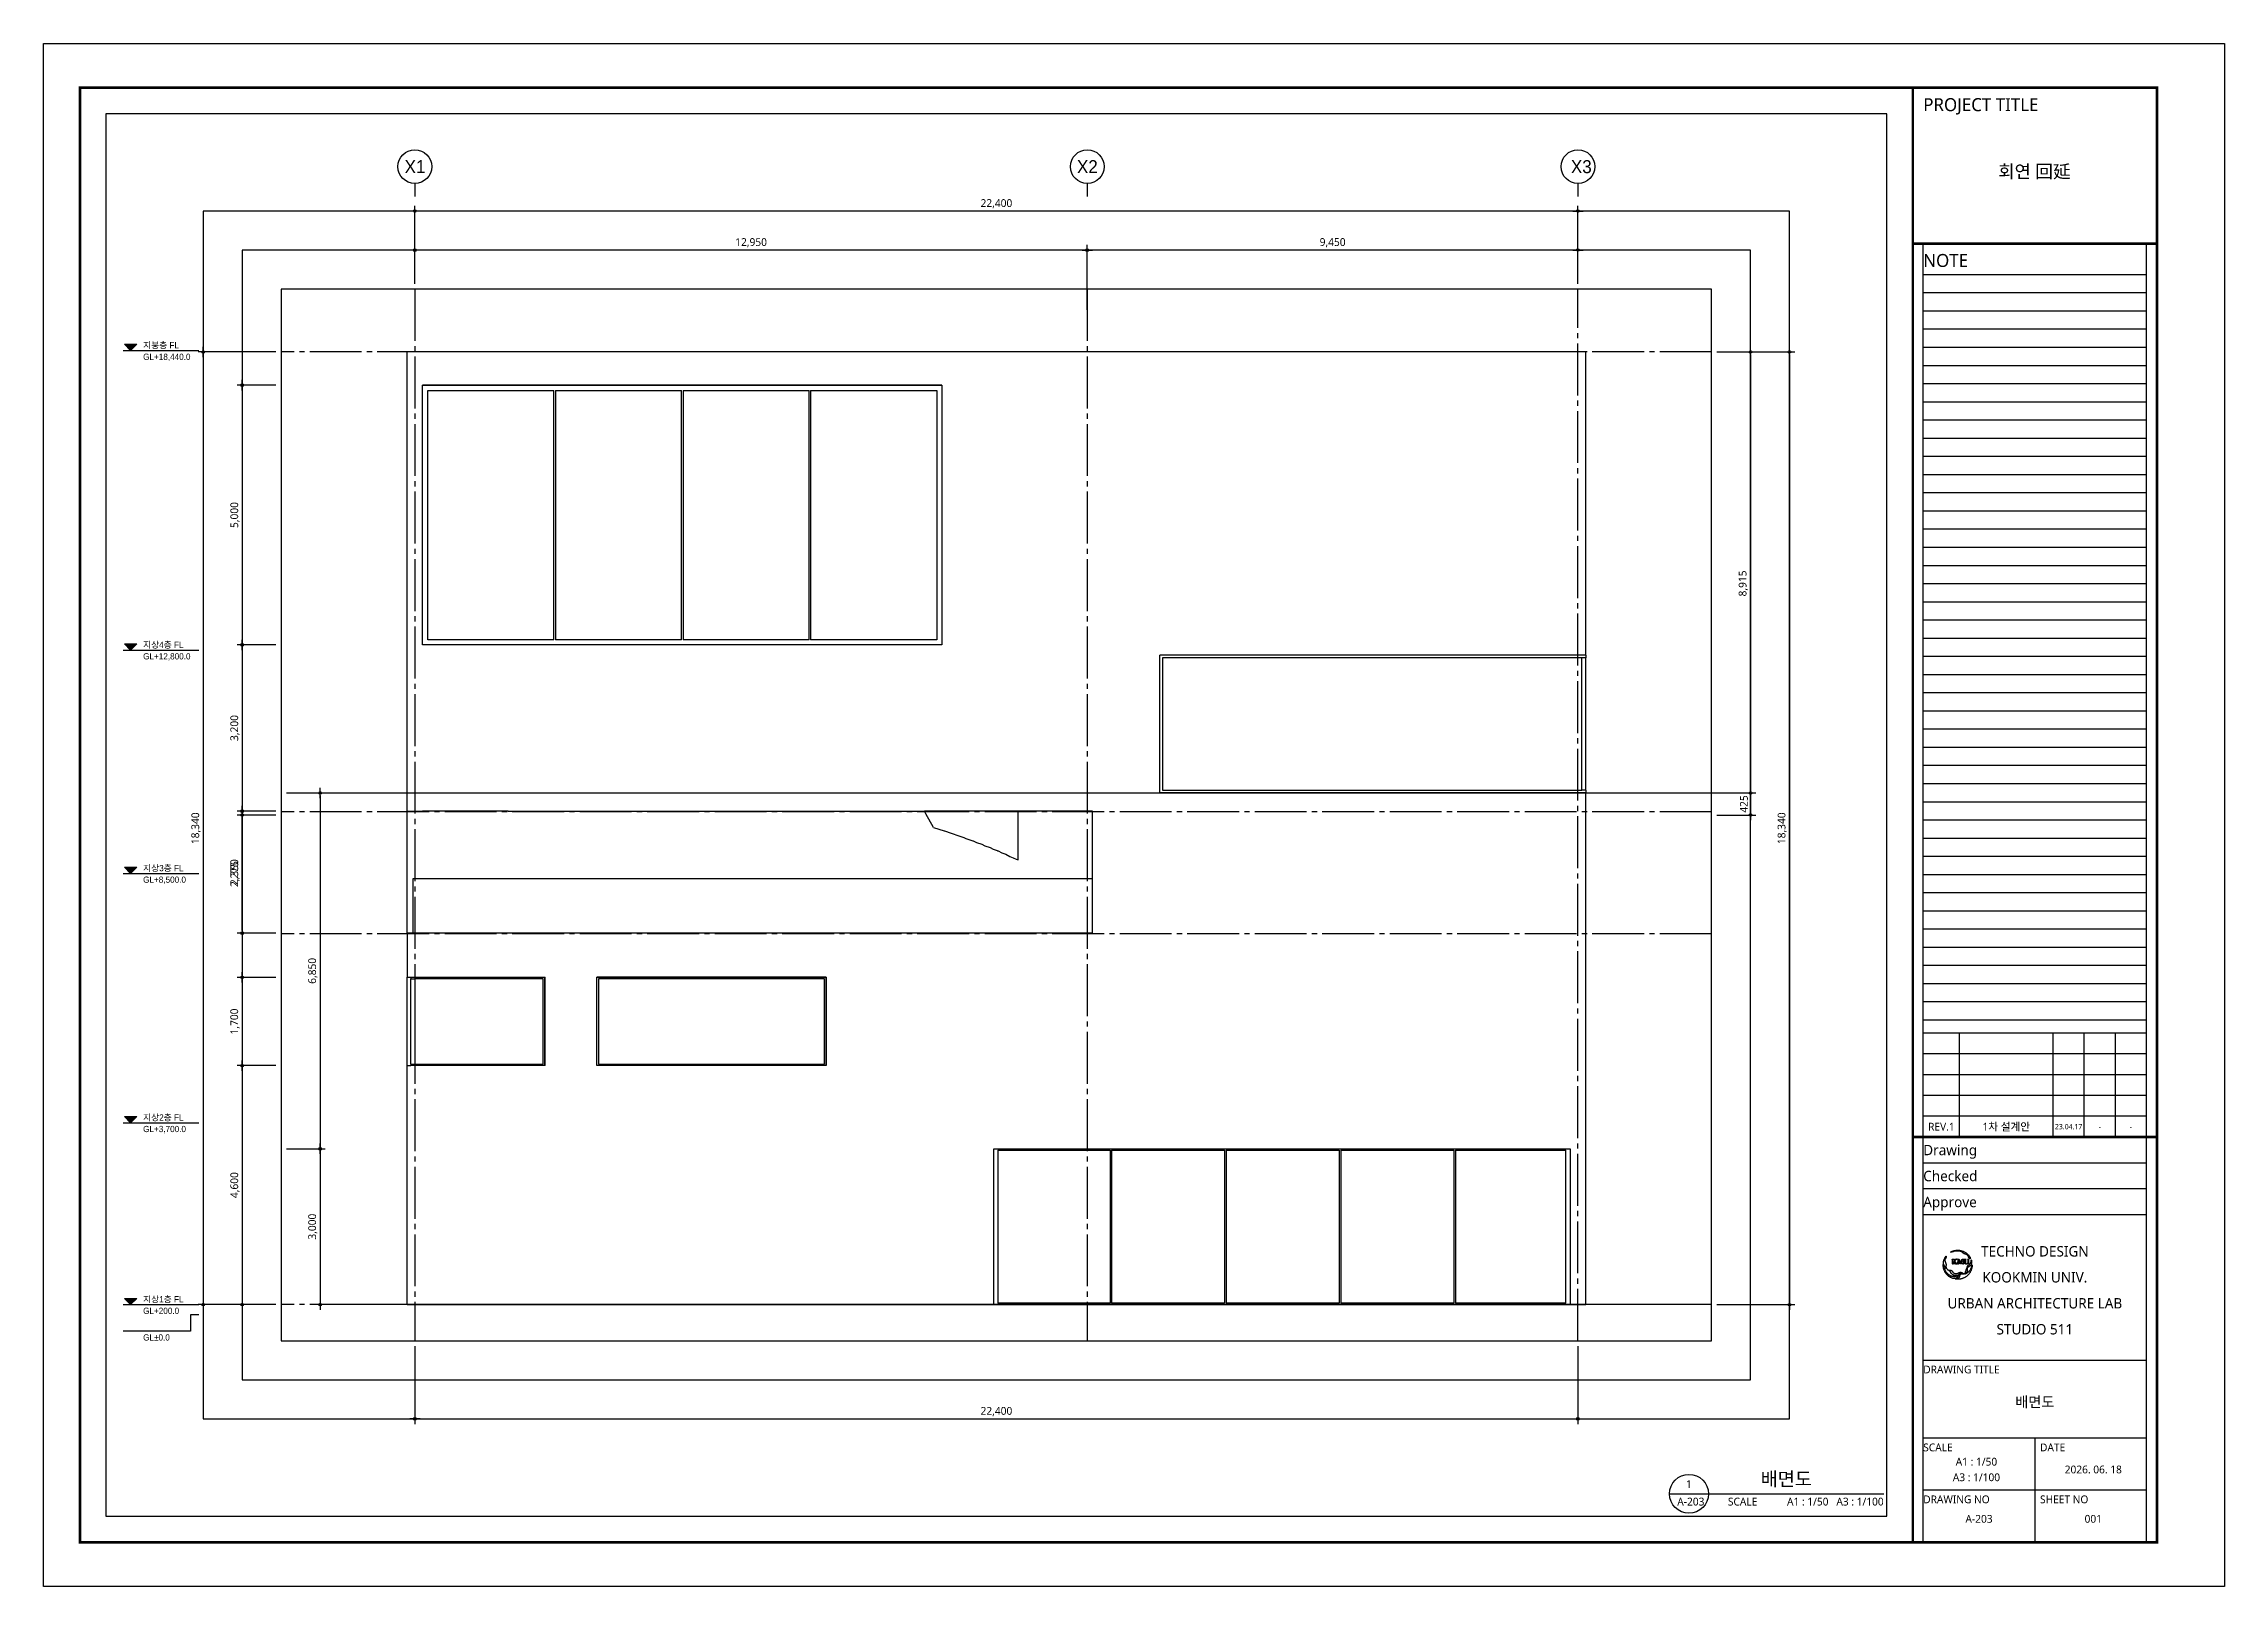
# Model space of a CAD drawing. Header units: millimetres. Extents: x 2135 to 254135, y 1035 to 90135.
# Drawn here: x 86135 to 128135, y 30735 to 60435 of the extents above; entities that cross this region are included whole.
import ezdxf
from ezdxf.enums import TextEntityAlignment as Align

# ---------------------------------------------------------------- set-up
doc = ezdxf.new("R2010")
doc.units = ezdxf.units.MM
doc.linetypes.add('CEN3', pattern=[26, 20, -2, 2, -2])
doc.linetypes.add('CENTER2', pattern=[28.575, 19.05, -3.175, 3.175, -3.175])
doc.layers.get('Defpoints').update_dxf_attribs({"color": 157})
for name, color, linetype in [('A-01-CNTL', 1, 'CENTER2'), ('A-02-ELEV', 2, 'Continuous'), ('A-03-ELEV', 3, 'Continuous'), ('A-03-TEXT', 3, 'Continuous'), ('A-04-FRAME', 4, 'Continuous'), ('A-05-ELEV', 5, 'Continuous'), ('A-07-DIM', 7, 'Continuous'), ('A-07-SYM', 7, 'Continuous'), ('form_TED.A', 40, 'Continuous'), ('HAT_TED.A', 9, 'Continuous'), ('TEXT1_TED.A', 2, 'Continuous'), ('TEXT2_TED.A', 3, 'Continuous'), ('TITLE_TED.A', 6, 'Continuous'), ('WA2(가벽)_TED.A', 7, 'Continuous')]:
    doc.layers.add(name, color=color, linetype=linetype)
doc.styles.add('돋움', font='')
doc.styles.add('맑은고딕', font='malgun.ttf')
doc.styles.get('돋움').set_extended_font_data('Dotum')
doc.dimstyles.new('HR-100', dxfattribs={"dimscale": 120, "dimtxt": 3, "dimasz": 1, "dimexe": 2, "dimexo": 2, "dimgap": 1, "dimtad": 1, "dimdec": 0, "dimdsep": 46, "dimlunit": 6, "dimtxsty": '맑은고딕', "dimblk": 'DIMDOT', "dimcen": 2.5, "dimdle": 1.5, "dimclrd": 7, "dimclrt": 3, "dimadec": 0, "dimazin": 0, "dimtfac": 1, "dimtdec": 0, "dimtix": 1, "dimtmove": 2, "dimatfit": 3, "dimfxl": 1, "dimtvp": 1, "dimtolj": 1, "dimtzin": 0, "dimlwd": -1, "dimarcsym": 0})

msp = doc.modelspace()

# ---------------------------------------------------------------- texts
at = {"layer": 'A-03-TEXT', "ltscale": 50, "style": '돋움'}
for s, p in [('X1', (93287.4, 58067, 0)), ('X2', (106236.7, 58067, 0)), ('X3', (115749.8, 58067, 0))]:
    msp.add_text(s, height=250, dxfattribs=at).set_placement(p, align=Align.MIDDLE_CENTER)
for s, p in [('지붕층 FL', (88051.5, 54628.6)), ('지상4층 FL', (88051.5, 48862.3)), ('지상3층 FL', (88051.5, 44562.4)), ('지상2층 FL', (88051.5, 39762.4)), ('지상1층 FL', (88051.5, 36262.4))]:
    msp.add_text(s, height=120, dxfattribs=at).set_placement(p, align=Align.MIDDLE_LEFT)
for s, p in [('GL+18,440.0', (88051.5, 54466.6)), ('GL+12,800.0', (88051.5, 48700.3)), ('GL+8,500.0', (88051.5, 44400.4)), ('GL+3,700.0', (88051.5, 39600.4)), ('GL+200.0', (88051.5, 36100.4)), ('GL±0.0', (88051.5, 35587.9))]:
    msp.add_text(s, height=120, dxfattribs=at).set_placement(p, align=Align.TOP_LEFT)
at = {"layer": 'TEXT1_TED.A', "style": '맑은고딕'}
for s, height, p in [('회연 回延', 250, (124477.2, 57974)), ('URBAN ARCHITECTURE LAB', 200, (124484.6, 36185.4)), ('STUDIO 511', 200, (124484.6, 35685.4)), ('배면도', 200, (124484.6, 34285.4)), ('A1 : 1/50', 150, (123359.6, 33135.4)), ('A3 : 1/100', 150, (123359.6, 32835.4)), ('A-203', 150, (123409.6, 32035.4)), ('001', 150, (125609.6, 32035.4))]:
    msp.add_text(s, height=height, dxfattribs=at).set_placement(p, align=Align.MIDDLE_CENTER)
at = {"layer": 'TEXT1_TED.A', "linetype": 'ByBlock', "style": '맑은고딕'}
msp.add_text('배면도', height=262.5, dxfattribs=at).set_placement((119697.7, 32592.1), align=Align.BOTTOM_CENTER)
at = {"layer": 'TEXT2_TED.A', "style": '맑은고딕'}
msp.add_text('1', height=150, dxfattribs=at).set_placement((117822.7, 32704.6), align=Align.MIDDLE_CENTER)
msp.add_text('A-203', height=150, dxfattribs=at).set_placement((117597.7, 32367.1), align=Align.MIDDLE_LEFT)
msp.add_text('SCALE', height=150, dxfattribs=at).set_placement((118572.7, 32292.1))
msp.add_text('A1 : 1/50   A3 : 1/100', height=150, dxfattribs=at).set_placement((121572.7, 32292.1), align=Align.RIGHT)

# ---------------------------------------------------------------- blocks, each defined once
blk = doc.blocks.new('BLOCK')
at = {"layer": 'HAT_TED.A', "color": 251}
for p, q in [((423948.3, -454314.5), (423948.3, -454313)), ((423948.3, -454313), (423948.8, -454315.3)), ((423948.5, -454316), (423948.3, -454314.5)), ((423948.5, -454310.6), (423948.6, -454310.5)), ((423948.5, -454310.7), (423948.5, -454310.6)), ((423948.5, -454310.8), (423948.5, -454310.7)), ((423948.5, -454310.9), (423948.5, -454310.8)), ((423948.5, -454311), (423948.5, -454310.9)), ((423948.5, -454311.2), (423948.5, -454311)), ((423948.5, -454311.3), (423948.5, -454311.2)), ((423948.5, -454311.4), (423948.5, -454311.3)), ((423948.5, -454311.5), (423948.5, -454311.4)), ((423948.5, -454311.6), (423948.5, -454311.5)), ((423948.5, -454311.7), (423948.5, -454311.6)), ((423948.5, -454311.9), (423948.5, -454311.7)), ((423948.5, -454312), (423948.5, -454311.9)), ((423948.6, -454312.3), (423948.5, -454312)), ((423948.6, -454316.5), (423948.5, -454316)), ((423948.6, -454310.2), (423948.7, -454310.1)), ((423948.6, -454310.4), (423948.6, -454310.2)), ((423948.6, -454310.5), (423948.6, -454310.4)), ((423948.7, -454312.7), (423948.6, -454312.3)), ((423948.7, -454316.9), (423948.6, -454316.5)), ((423948.7, -454310.1), (423948.8, -454309.7)), ((423948.8, -454313.1), (423948.7, -454312.7)), ((423948.8, -454317.4), (423948.7, -454316.9)), ((423948.8, -454309.7), (423948.9, -454309.3)), ((423949, -454313.4), (423948.8, -454313.1)), ((423948.8, -454315.3), (423948.9, -454315.8)), ((423948.9, -454309.3), (423949, -454308.9)), ((423948.9, -454315.8), (423949, -454316.2)), ((423949, -454308.9), (423949.2, -454308.5)), ((423949.1, -454313.8), (423949, -454313.4)), ((423949, -454316.2), (423949.2, -454316.7)), ((423949.3, -454314.1), (423949.1, -454313.8)), ((423949.2, -454308.5), (423949.3, -454308.1)), ((423949.2, -454316.7), (423949.4, -454317.1)), ((423949.3, -454308.1), (423949.5, -454307.7)), ((423949.4, -454314.5), (423949.3, -454314.1)), ((423949.6, -454314.8), (423949.4, -454314.5)), ((423949.5, -454307.7), (423949.7, -454307.3)), ((423949.8, -454315.2), (423949.6, -454314.8)), ((423949.7, -454307.3), (423949.9, -454306.9)), ((423950, -454315.5), (423949.8, -454315.2)), ((423949.9, -454306.9), (423950.1, -454306.5)), ((423950, -454308.6), (423949.9, -454308.7)), ((423949.9, -454308.7), (423949.9, -454308.9)), ((423949.9, -454308.9), (423949.9, -454309)), ((423949.9, -454309), (423949.9, -454309.1)), ((423949.9, -454309.1), (423949.9, -454309.2)), ((423949.9, -454309.2), (423949.9, -454309.3)), ((423949.9, -454309.3), (423949.9, -454309.4)), ((423949.9, -454309.4), (423949.9, -454309.5)), ((423949.9, -454309.5), (423949.9, -454309.6)), ((423949.9, -454309.6), (423950, -454309.7)), ((423950.1, -454308.2), (423950, -454308.3)), ((423950, -454308.3), (423950, -454308.4)), ((423950, -454308.4), (423950, -454308.5)), ((423950, -454308.5), (423950, -454308.6)), ((423950, -454309.7), (423950, -454309.8)), ((423950, -454309.8), (423950, -454309.9)), ((423950, -454309.9), (423950, -454310)), ((423950, -454310), (423950.1, -454310.1)), ((423950.2, -454315.8), (423950, -454315.5)), ((423950.1, -454306.5), (423950.3, -454306.1)), ((423950.2, -454307.9), (423950.1, -454308)), ((423950.1, -454308), (423950.1, -454308.1)), ((423950.1, -454308.1), (423950.1, -454308.2)), ((423950.1, -454310.1), (423950.1, -454310.2)), ((423950.1, -454310.2), (423950.1, -454310.3)), ((423950.1, -454310.3), (423950.8, -454312.3)), ((423950.3, -454307.8), (423950.2, -454307.9)), ((423950.2, -454307.9), (423950.2, -454307.9)), ((423950.5, -454316.1), (423950.2, -454315.8)), ((423950.3, -454306.1), (423950.5, -454305.8)), ((423950.4, -454307.6), (423950.3, -454307.7)), ((423950.3, -454307.7), (423950.3, -454307.8)), ((423950.5, -454307.4), (423950.4, -454307.5)), ((423950.4, -454307.5), (423950.4, -454307.6)), ((423950.5, -454305.8), (423950.8, -454305.4)), ((423950.6, -454307.2), (423950.5, -454307.3)), ((423950.5, -454307.3), (423950.5, -454307.4)), ((423950.7, -454316.4), (423950.5, -454316.1)), ((423950.7, -454307.2), (423950.6, -454307.2)), ((423950.8, -454307), (423950.7, -454307.1)), ((423950.7, -454307.1), (423950.7, -454307.1)), ((423950.7, -454307.1), (423950.7, -454307.2)), ((423950.9, -454316.7), (423950.7, -454316.4)), ((423950.8, -454305.4), (423950.9, -454305.2)), ((423950.9, -454306.8), (423950.8, -454306.9)), ((423950.8, -454306.9), (423950.8, -454306.9)), ((423950.8, -454306.9), (423950.8, -454307)), ((423950.8, -454312.3), (423950.9, -454312.4)), ((423950.9, -454314.8), (423950.8, -454315)), ((423950.8, -454315), (423950.8, -454315.1)), ((423950.8, -454315.1), (423950.9, -454315.2)), ((423950.9, -454305.2), (423951, -454305.3)), ((423951, -454306.6), (423950.9, -454306.7)), ((423950.9, -454306.7), (423950.9, -454306.8)), ((423950.9, -454306.8), (423950.9, -454306.8)), ((423950.9, -454312.4), (423950.9, -454312.5)), ((423950.9, -454312.5), (423950.9, -454312.6)), ((423950.9, -454312.6), (423950.9, -454312.7)), ((423950.9, -454312.7), (423951, -454312.9)), ((423951, -454314.2), (423950.9, -454314.3)), ((423950.9, -454314.3), (423950.9, -454314.4)), ((423950.9, -454314.4), (423950.9, -454314.5)), ((423950.9, -454314.5), (423950.9, -454314.6)), ((423950.9, -454314.6), (423950.9, -454314.7)), ((423950.9, -454314.7), (423950.9, -454314.8)), ((423950.9, -454315.2), (423950.9, -454315.3)), ((423950.9, -454315.3), (423950.9, -454315.4)), ((423950.9, -454315.4), (423950.9, -454315.5)), ((423950.9, -454315.5), (423950.9, -454315.6)), ((423950.9, -454315.6), (423950.9, -454315.7)), ((423950.9, -454315.7), (423951, -454315.8)), ((423951.6, -454317.4), (423950.9, -454316.7)), ((423951, -454305.3), (423951, -454305.3)), ((423951, -454305.3), (423951, -454305.4)), ((423951, -454305.4), (423951, -454305.5)), ((423951, -454305.5), (423951, -454305.5)), ((423951, -454305.5), (423951, -454305.6)), ((423951, -454305.6), (423951.1, -454305.7)), ((423951.1, -454306.3), (423951, -454306.4)), ((423951, -454306.4), (423951, -454306.4)), ((423951, -454306.4), (423951, -454306.5)), ((423951, -454306.5), (423951, -454306.6)), ((423951, -454306.6), (423951, -454306.6)), ((423951, -454312.9), (423951, -454313)), ((423951, -454313), (423951, -454313.1)), ((423951, -454313.1), (423951, -454313.2)), ((423951, -454313.2), (423951, -454313.3)), ((423951, -454313.3), (423951, -454313.5)), ((423951, -454313.5), (423951, -454313.6)), ((423951, -454313.6), (423951, -454313.7)), ((423951, -454313.7), (423951, -454313.8)), ((423951, -454313.8), (423951, -454313.9)), ((423951, -454313.9), (423951, -454314.1)), ((423951, -454314.1), (423951, -454314.2)), ((423951, -454315.8), (423951, -454315.9)), ((423951, -454315.9), (423951, -454316.1)), ((423951, -454316.1), (423951.1, -454316.2)), ((423951.1, -454305.7), (423951.1, -454305.7)), ((423951.1, -454305.7), (423951.1, -454305.8)), ((423951.1, -454305.8), (423951.1, -454305.9)), ((423951.1, -454305.9), (423951.1, -454305.9)), ((423951.1, -454305.9), (423951.1, -454306)), ((423951.1, -454306), (423951.1, -454306.1)), ((423951.1, -454306.1), (423951.1, -454306.1)), ((423951.1, -454306.1), (423951.1, -454306.2)), ((423951.1, -454306.2), (423951.1, -454306.3)), ((423951.1, -454306.3), (423951.1, -454306.3)), ((423951.1, -454316.2), (423951.1, -454316.3)), ((423951.1, -454316.3), (423951.1, -454316.4)), ((423951.1, -454316.4), (423951.2, -454316.5)), ((423951.2, -454316.5), (423951.2, -454316.6)), ((423951.2, -454316.6), (423951.3, -454316.7)), ((423951.3, -454316.7), (423951.3, -454316.8)), ((423951.3, -454316.8), (423951.6, -454317.4)), ((423955.4, -454301.3), (423955.8, -454301.1)), ((423956.5, -454301.3), (423955.4, -454301.3)), ((423955.8, -454301.1), (423956.2, -454300.9)), ((423956.2, -454300.9), (423956.6, -454300.7)), ((423956.6, -454301.3), (423956.5, -454301.3)), ((423956.6, -454300.7), (423957, -454300.5)), ((423956.8, -454301.2), (423956.6, -454301.3)), ((423957, -454308.3), (423956.7, -454308.2)), ((423956.7, -454308.2), (423956.7, -454308.2)), ((423956.7, -454308.2), (423956.7, -454308.2)), ((423956.7, -454308.2), (423956.7, -454308.2)), ((423956.7, -454308.2), (423956.7, -454308.2)), ((423956.7, -454308.2), (423956.7, -454308.2)), ((423956.7, -454308.2), (423956.7, -454308.2)), ((423956.7, -454308.2), (423956.7, -454308.2)), ((423956.7, -454308.2), (423956.7, -454308.2)), ((423956.7, -454308.2), (423956.8, -454308.2)), ((423957, -454301.2), (423956.8, -454301.2)), ((423956.8, -454308.1), (423958.2, -454308.1)), ((423956.8, -454308.2), (423956.8, -454308.1)), ((423956.8, -454308.1), (423956.8, -454308.1)), ((423956.8, -454308.1), (423956.8, -454308.1)), ((423956.8, -454308.1), (423956.8, -454308.1)), ((423956.8, -454308.1), (423956.8, -454308.1)), ((423956.8, -454308.1), (423956.8, -454308.1)), ((423956.8, -454308.1), (423956.8, -454308.1)), ((423956.8, -454308.1), (423956.8, -454308.1)), ((423956.8, -454308.1), (423956.8, -454308.1)), ((423956.8, -454308.1), (423956.8, -454308.1)), ((423956.8, -454308.1), (423956.8, -454308.1)), ((423956.8, -454308.1), (423956.8, -454308.1)), ((423956.8, -454308.1), (423956.8, -454308.1)), ((423956.8, -454308.1), (423956.8, -454308.1)), ((423956.8, -454308.1), (423956.8, -454308.1)), ((423956.8, -454308.1), (423956.8, -454308.1)), ((423956.8, -454308.1), (423956.8, -454308.1)), ((423956.8, -454308.1), (423956.8, -454308.1)), ((423956.8, -454308.1), (423956.8, -454308.1)), ((423956.8, -454308.1), (423956.8, -454308.1)), ((423956.8, -454308.1), (423956.8, -454308.1)), ((423956.8, -454308.1), (423956.8, -454308.1)), ((423956.8, -454308.1), (423956.8, -454308.1)), ((423956.8, -454308.1), (423956.8, -454308.1)), ((423956.8, -454308.2), (423956.8, -454308.2)), ((423956.8, -454308.2), (423956.8, -454308.2)), ((423956.8, -454308.2), (423956.8, -454308.2)), ((423956.8, -454308.2), (423956.8, -454308.2)), ((423956.8, -454308.2), (423956.8, -454308.2)), ((423956.8, -454308.2), (423956.8, -454308.2)), ((423956.8, -454308.2), (423956.8, -454308.2)), ((423956.8, -454308.2), (423956.8, -454308.2)), ((423956.8, -454308.2), (423956.8, -454308.2)), ((423956.8, -454308.2), (423956.8, -454308.2)), ((423956.8, -454308.2), (423956.8, -454308.2)), ((423956.8, -454308.2), (423956.8, -454308.2)), ((423956.8, -454308.2), (423956.8, -454308.2)), ((423956.8, -454308.2), (423956.8, -454308.2)), ((423956.8, -454308.2), (423956.8, -454308.2)), ((423956.8, -454308.2), (423956.8, -454308.2)), ((423956.8, -454308.2), (423956.8, -454308.2)), ((423956.8, -454308.2), (423956.8, -454308.2)), ((423956.8, -454308.2), (423956.8, -454308.2)), ((423956.8, -454308.2), (423956.8, -454308.2)), ((423956.8, -454308.2), (423956.8, -454308.2)), ((423956.8, -454308.2), (423956.8, -454308.2)), ((423956.8, -454308.2), (423956.8, -454308.2)), ((423956.8, -454312.5), (423957, -454312.4)), ((423956.8, -454312.6), (423956.8, -454312.5)), ((423958.8, -454312.6), (423956.8, -454312.6)), ((423957, -454300.5), (423957.5, -454300.3)), ((423957.2, -454301.2), (423957, -454301.2)), ((423957.1, -454308.3), (423957, -454308.3)), ((423957, -454308.3), (423957, -454308.3)), ((423957, -454308.3), (423957, -454308.3)), ((423957, -454308.3), (423957, -454308.3)), ((423957, -454308.3), (423957, -454308.3)), ((423957, -454312.4), (423957, -454312.4)), ((423957, -454312.4), (423957, -454312.4)), ((423957, -454312.4), (423957, -454312.4)), ((423957, -454312.4), (423957, -454312.4)), ((423957, -454312.4), (423957, -454312.4)), ((423957, -454312.4), (423957.1, -454312.4)), ((423957.2, -454308.3), (423957.1, -454308.3)), ((423957.1, -454308.3), (423957.1, -454308.3)), ((423957.1, -454308.3), (423957.1, -454308.3)), ((423957.1, -454308.3), (423957.1, -454308.3)), ((423957.1, -454308.3), (423957.1, -454308.3)), ((423957.1, -454308.3), (423957.1, -454308.3)), ((423957.1, -454308.3), (423957.1, -454308.3)), ((423957.1, -454308.3), (423957.1, -454308.3)), ((423957.1, -454308.3), (423957.1, -454308.3)), ((423957.1, -454308.3), (423957.1, -454308.3)), ((423957.1, -454312.4), (423957.1, -454312.4)), ((423957.1, -454312.4), (423957.1, -454312.4)), ((423957.1, -454312.4), (423957.1, -454312.4)), ((423957.1, -454312.4), (423957.1, -454312.4)), ((423957.1, -454312.4), (423957.1, -454312.4)), ((423957.1, -454312.4), (423957.1, -454312.4)), ((423957.1, -454312.4), (423957.1, -454312.4)), ((423957.1, -454312.4), (423957.1, -454312.4)), ((423957.1, -454312.4), (423957.2, -454312.4)), ((423957.3, -454301.1), (423957.2, -454301.2)), ((423957.2, -454308.4), (423957.2, -454308.4)), ((423957.2, -454308.4), (423957.2, -454308.3)), ((423957.2, -454308.3), (423957.2, -454308.3)), ((423957.2, -454308.3), (423957.2, -454308.3)), ((423957.2, -454308.3), (423957.2, -454308.3)), ((423957.2, -454308.3), (423957.2, -454308.3)), ((423957.3, -454308.4), (423957.2, -454308.4)), ((423957.2, -454308.4), (423957.2, -454308.4)), ((423957.2, -454308.4), (423957.2, -454308.4)), ((423957.2, -454308.4), (423957.2, -454308.4)), ((423957.2, -454308.4), (423957.2, -454308.4)), ((423957.2, -454312.4), (423957.2, -454312.3)), ((423957.2, -454312.3), (423957.2, -454312.3)), ((423957.2, -454312.3), (423957.2, -454312.3)), ((423957.2, -454312.3), (423957.2, -454312.3)), ((423957.2, -454312.3), (423957.2, -454312.3)), ((423957.2, -454312.3), (423957.2, -454312.3)), ((423957.2, -454312.3), (423957.3, -454312.3)), ((423957.2, -454312.4), (423957.2, -454312.4)), ((423957.2, -454312.4), (423957.2, -454312.4)), ((423957.2, -454312.4), (423957.2, -454312.4)), ((423957.2, -454312.4), (423957.2, -454312.4)), ((423957.2, -454312.4), (423957.2, -454312.4)), ((423957.5, -454301.1), (423957.3, -454301.1)), ((423957.3, -454308.5), (423957.3, -454308.4)), ((423957.3, -454308.4), (423957.3, -454308.4)), ((423957.3, -454308.4), (423957.3, -454308.4)), ((423957.3, -454308.4), (423957.3, -454308.4)), ((423957.3, -454308.4), (423957.3, -454308.4)), ((423957.3, -454308.6), (423957.3, -454308.5)), ((423957.3, -454308.5), (423957.3, -454308.5)), ((423957.3, -454308.5), (423957.3, -454308.5)), ((423957.3, -454308.5), (423957.3, -454308.5)), ((423957.3, -454308.5), (423957.3, -454308.5)), ((423957.3, -454308.5), (423957.3, -454308.5)), ((423957.3, -454308.5), (423957.3, -454308.5)), ((423957.3, -454308.5), (423957.3, -454308.5)), ((423957.3, -454308.5), (423957.3, -454308.5)), ((423957.3, -454312.1), (423957.3, -454308.6)), ((423957.3, -454308.6), (423957.3, -454308.6)), ((423957.3, -454308.6), (423957.3, -454308.6)), ((423957.3, -454308.6), (423957.3, -454308.6)), ((423957.3, -454308.6), (423957.3, -454308.6)), ((423957.3, -454308.6), (423957.3, -454308.6)), ((423957.3, -454308.6), (423957.3, -454308.6)), ((423957.3, -454308.6), (423957.3, -454308.6)), ((423957.3, -454308.6), (423957.3, -454308.6)), ((423957.3, -454312.2), (423957.3, -454312.1)), ((423957.3, -454312.1), (423957.3, -454312.1)), ((423957.3, -454312.1), (423957.3, -454312.1)), ((423957.3, -454312.1), (423957.3, -454312.1)), ((423957.3, -454312.1), (423957.3, -454312.1)), ((423957.3, -454312.1), (423957.3, -454312.1)), ((423957.3, -454312.1), (423957.3, -454312.1)), ((423957.3, -454312.1), (423957.3, -454312.1)), ((423957.3, -454312.3), (423957.3, -454312.2)), ((423957.3, -454312.2), (423957.3, -454312.2)), ((423957.3, -454312.2), (423957.3, -454312.2)), ((423957.3, -454312.2), (423957.3, -454312.2)), ((423957.3, -454312.2), (423957.3, -454312.2)), ((423957.3, -454312.2), (423957.3, -454312.2)), ((423957.3, -454312.2), (423957.3, -454312.2)), ((423957.3, -454312.2), (423957.3, -454312.2)), ((423957.3, -454312.2), (423957.3, -454312.2)), ((423957.3, -454312.2), (423957.3, -454312.2)), ((423957.3, -454312.3), (423957.3, -454312.3)), ((423957.3, -454312.3), (423957.3, -454312.3)), ((423957.3, -454312.3), (423957.3, -454312.3)), ((423957.3, -454312.3), (423957.3, -454312.3)), ((423957.3, -454312.3), (423957.3, -454312.3)), ((423957.5, -454300.3), (423957.9, -454300.2)), ((423957.7, -454301), (423957.5, -454301.1)), ((423957.9, -454301), (423957.7, -454301)), ((423957.9, -454300.2), (423958.3, -454300)), ((423958, -454300.9), (423957.9, -454301)), ((423958.1, -454300.8), (423958, -454300.9)), ((423958.2, -454300.8), (423958.1, -454300.8)), ((423958.3, -454300.7), (423958.2, -454300.8)), ((423958.2, -454308.1), (423958.7, -454308.1)), ((423958.7, -454311), (423958.2, -454310.5)), ((423958.2, -454310.5), (423958.2, -454312.2)), ((423958.2, -454312.2), (423958.3, -454312.2)), ((423958.3, -454300), (423958.8, -454299.9)), ((423958.4, -454300.7), (423958.3, -454300.7)), ((423958.4, -454308.5), (423958.3, -454308.5)), ((423958.3, -454308.5), (423958.3, -454308.5)), ((423958.3, -454308.5), (423958.3, -454308.5)), ((423958.3, -454308.5), (423958.3, -454308.5)), ((423958.3, -454308.5), (423958.3, -454308.5)), ((423958.3, -454308.5), (423958.3, -454308.5)), ((423958.3, -454308.5), (423958.3, -454308.6)), ((423958.3, -454308.6), (423958.3, -454308.6)), ((423958.3, -454308.6), (423958.3, -454308.6)), ((423958.3, -454308.6), (423958.3, -454308.6)), ((423958.3, -454308.6), (423958.3, -454308.6)), ((423958.3, -454308.6), (423958.3, -454308.6)), ((423958.3, -454308.6), (423958.3, -454308.6)), ((423958.3, -454308.6), (423958.3, -454308.7)), ((423958.3, -454308.7), (423958.3, -454308.7)), ((423958.3, -454308.7), (423958.3, -454308.7)), ((423958.3, -454308.7), (423958.3, -454308.7)), ((423958.3, -454308.7), (423958.3, -454308.7)), ((423958.3, -454308.7), (423958.3, -454308.7)), ((423958.3, -454308.7), (423958.3, -454308.8)), ((423958.3, -454308.8), (423958.3, -454308.8)), ((423958.3, -454308.8), (423958.3, -454308.8)), ((423958.3, -454308.8), (423958.3, -454308.8)), ((423958.3, -454308.8), (423958.3, -454308.8)), ((423958.3, -454308.8), (423958.3, -454308.8)), ((423958.3, -454308.8), (423958.3, -454308.8)), ((423958.3, -454308.8), (423958.3, -454308.9)), ((423958.3, -454308.9), (423958.3, -454308.9)), ((423958.3, -454308.9), (423958.3, -454308.9)), ((423958.3, -454308.9), (423958.3, -454309.2)), ((423958.3, -454309.2), (423958.3, -454309.6)), ((423958.3, -454309.6), (423958.4, -454309.9)), ((423958.3, -454312.2), (423958.3, -454312.2)), ((423958.3, -454312.2), (423958.3, -454312.3)), ((423958.3, -454312.3), (423958.3, -454312.3)), ((423958.3, -454312.3), (423958.3, -454312.3)), ((423958.3, -454312.3), (423958.3, -454312.3)), ((423958.3, -454312.3), (423958.3, -454312.3)), ((423958.3, -454312.3), (423958.3, -454312.3)), ((423958.3, -454312.3), (423958.4, -454312.3)), ((423958.6, -454300.6), (423958.4, -454300.7)), ((423958.5, -454308.4), (423958.4, -454308.4)), ((423958.4, -454308.4), (423958.4, -454308.4)), ((423958.4, -454308.4), (423958.4, -454308.4)), ((423958.4, -454308.4), (423958.4, -454308.4)), ((423958.4, -454308.4), (423958.4, -454308.4)), ((423958.4, -454308.4), (423958.4, -454308.4)), ((423958.4, -454308.4), (423958.4, -454308.4)), ((423958.4, -454308.4), (423958.4, -454308.4)), ((423958.4, -454308.4), (423958.4, -454308.5)), ((423958.4, -454310.3), (423960.1, -454308.4)), ((423958.4, -454308.5), (423958.4, -454308.5)), ((423958.4, -454309.9), (423958.4, -454310.3)), ((423958.4, -454312.3), (423958.4, -454312.3)), ((423958.4, -454312.3), (423958.4, -454312.4)), ((423958.4, -454312.4), (423958.4, -454312.4)), ((423958.4, -454312.4), (423958.4, -454312.4)), ((423958.4, -454312.4), (423958.4, -454312.4)), ((423958.4, -454312.4), (423958.5, -454312.4)), ((423958.6, -454308.3), (423958.5, -454308.3)), ((423958.5, -454308.3), (423958.5, -454308.3)), ((423958.5, -454308.3), (423958.5, -454308.3)), ((423958.5, -454308.3), (423958.5, -454308.3)), ((423958.5, -454308.3), (423958.5, -454308.4)), ((423958.5, -454308.4), (423958.5, -454308.4)), ((423958.5, -454308.4), (423958.5, -454308.4)), ((423958.5, -454312.4), (423958.5, -454312.4)), ((423958.5, -454312.4), (423958.5, -454312.4)), ((423958.5, -454312.4), (423958.5, -454312.4)), ((423958.5, -454312.4), (423958.5, -454312.4)), ((423958.5, -454312.4), (423958.5, -454312.4)), ((423958.5, -454312.4), (423958.6, -454312.4)), ((423958.7, -454300.6), (423958.6, -454300.6)), ((423958.7, -454308.3), (423958.6, -454308.3)), ((423958.6, -454308.3), (423958.6, -454308.3)), ((423958.6, -454308.3), (423958.6, -454308.3)), ((423958.6, -454308.3), (423958.6, -454308.3)), ((423958.6, -454308.3), (423958.6, -454308.3)), ((423958.6, -454308.3), (423958.6, -454308.3)), ((423958.6, -454308.3), (423958.6, -454308.3)), ((423958.6, -454312.4), (423958.8, -454312.5)), ((423958.8, -454300.5), (423958.7, -454300.6)), ((423958.7, -454308.1), (423958.9, -454308.2)), ((423958.9, -454308.2), (423958.7, -454308.3)), ((423958.7, -454308.3), (423958.7, -454308.3)), ((423958.7, -454308.3), (423958.7, -454308.3)), ((423958.7, -454308.3), (423958.7, -454308.3)), ((423958.7, -454308.3), (423958.7, -454308.3)), ((423958.7, -454308.3), (423958.7, -454308.3)), ((423958.7, -454308.3), (423958.7, -454308.3)), ((423959.1, -454311.5), (423958.7, -454311)), ((423958.8, -454299.9), (423959.2, -454299.8)), ((423958.9, -454300.5), (423958.8, -454300.5)), ((423958.8, -454312.5), (423958.8, -454312.6)), ((423959, -454300.5), (423958.9, -454300.5)), ((423959.1, -454300.4), (423959, -454300.5)), ((423959.1, -454309.9), (423959, -454310)), ((423959, -454310), (423960.8, -454312.2)), ((423959.2, -454300.4), (423959.1, -454300.4)), ((423959.2, -454309.8), (423959.1, -454309.9)), ((423959.5, -454312), (423959.1, -454311.5)), ((423959.2, -454299.8), (423959.7, -454299.7)), ((423959.3, -454300.4), (423959.2, -454300.4)), ((423959.3, -454309.7), (423959.2, -454309.8)), ((423959.2, -454309.8), (423959.2, -454309.8)), ((423959.5, -454300.4), (423959.3, -454300.4)), ((423959.4, -454309.6), (423959.3, -454309.7)), ((423959.6, -454309.4), (423959.4, -454309.6)), ((423959.6, -454300.4), (423959.5, -454300.4)), ((423959.5, -454308.1), (423959.6, -454308)), ((423959.6, -454308.3), (423959.5, -454308.1)), ((423959.8, -454312.5), (423959.5, -454312)), ((423959.7, -454300.4), (423959.6, -454300.4)), ((423959.6, -454308), (423961.2, -454308.1)), ((423960.1, -454308.4), (423959.6, -454308.3)), ((423959.8, -454309.2), (423959.6, -454309.4)), ((423959.7, -454299.7), (423960.1, -454299.7)), ((423959.8, -454300.4), (423959.7, -454300.4)), ((423959.9, -454300.4), (423959.8, -454300.4)), ((423959.9, -454309), (423959.8, -454309.2)), ((423959.9, -454312.5), (423959.8, -454312.5)), ((423960, -454300.4), (423959.9, -454300.4)), ((423960, -454308.9), (423959.9, -454309)), ((423959.9, -454312.6), (423959.9, -454312.5)), ((423959.9, -454312.5), (423959.9, -454312.5)), ((423959.9, -454312.5), (423959.9, -454312.5)), ((423959.9, -454312.5), (423959.9, -454312.5)), ((423959.9, -454312.5), (423959.9, -454312.5)), ((423959.9, -454312.5), (423959.9, -454312.5)), ((423959.9, -454312.5), (423959.9, -454312.5)), ((423960, -454312.6), (423959.9, -454312.6)), ((423959.9, -454312.6), (423959.9, -454312.6)), ((423960.2, -454300.4), (423960, -454300.4)), ((423960.1, -454308.8), (423960, -454308.9)), ((423960.1, -454312.6), (423960, -454312.6)), ((423960, -454312.6), (423960, -454312.6)), ((423960, -454312.6), (423960, -454312.6)), ((423960, -454312.6), (423960, -454312.6)), ((423960, -454312.6), (423960, -454312.6)), ((423960, -454312.6), (423960, -454312.6)), ((423960, -454312.6), (423960, -454312.6)), ((423960.1, -454299.7), (423960.6, -454299.6)), ((423960.2, -454308.8), (423960.1, -454308.8)), ((423960.1, -454312.7), (423960.1, -454312.6)), ((423961.3, -454312.7), (423960.1, -454312.7)), ((423960.1, -454312.7), (423960.1, -454312.7)), ((423960.3, -454300.4), (423960.2, -454300.4)), ((423960.3, -454308.7), (423960.2, -454308.7)), ((423960.2, -454308.7), (423960.2, -454308.8)), ((423960.4, -454300.4), (423960.3, -454300.4)), ((423960.4, -454308.6), (423960.3, -454308.7)), ((423960.5, -454300.4), (423960.4, -454300.4)), ((423960.5, -454308.5), (423960.4, -454308.5)), ((423960.4, -454308.5), (423960.4, -454308.6)), ((423961, -454300.5), (423960.5, -454300.4)), ((423960.6, -454308.5), (423960.5, -454308.5)), ((423960.5, -454308.5), (423960.5, -454308.5)), ((423960.6, -454299.6), (423961.1, -454299.5)), ((423960.7, -454308.4), (423960.6, -454308.4)), ((423960.6, -454308.4), (423960.6, -454308.4)), ((423960.6, -454308.4), (423960.6, -454308.5)), ((423960.8, -454308.3), (423960.7, -454308.4)), ((423960.7, -454308.4), (423960.7, -454308.4)), ((423960.7, -454308.4), (423960.7, -454308.4)), ((423960.9, -454308.3), (423960.8, -454308.3)), ((423960.8, -454308.3), (423960.8, -454308.3)), ((423960.8, -454312.2), (423960.9, -454312.2)), ((423961, -454308.3), (423960.9, -454308.3)), ((423960.9, -454308.3), (423960.9, -454308.3)), ((423960.9, -454312.2), (423960.9, -454312.3)), ((423960.9, -454312.3), (423961, -454312.3)), ((423964.1, -454300.6), (423961, -454300.5)), ((423961.1, -454308.2), (423961, -454308.2)), ((423961, -454308.2), (423961, -454308.3)), ((423961, -454312.3), (423961, -454312.3)), ((423961, -454312.3), (423961.1, -454312.4)), ((423961.1, -454299.5), (423961.5, -454299.5)), ((423961.2, -454308.2), (423961.1, -454308.2)), ((423961.1, -454308.2), (423961.1, -454308.2)), ((423961.1, -454312.4), (423961.1, -454312.4)), ((423961.1, -454312.4), (423961.2, -454312.4)), ((423961.2, -454308.1), (423961.3, -454308.2)), ((423961.3, -454308.2), (423961.2, -454308.2)), ((423961.2, -454308.2), (423961.2, -454308.2)), ((423961.2, -454308.2), (423961.2, -454308.2)), ((423961.2, -454312.4), (423961.2, -454312.5)), ((423961.2, -454312.5), (423961.4, -454312.5)), ((423961.4, -454312.5), (423961.3, -454312.7)), ((423961.5, -454299.5), (423962, -454299.5)), ((423961.6, -454312.5), (423961.8, -454312.4)), ((423961.6, -454312.6), (423961.6, -454312.5)), ((423963.3, -454312.6), (423961.6, -454312.6)), ((423961.8, -454312.4), (423961.8, -454312.4)), ((423961.8, -454312.4), (423961.8, -454312.4)), ((423961.8, -454312.4), (423961.8, -454312.4)), ((423961.8, -454312.4), (423961.8, -454312.4)), ((423961.8, -454312.4), (423961.9, -454312.4)), ((423961.9, -454312.4), (423961.9, -454312.4)), ((423961.9, -454312.4), (423961.9, -454312.4)), ((423961.9, -454312.4), (423961.9, -454312.4)), ((423961.9, -454312.4), (423961.9, -454312.4)), ((423961.9, -454312.4), (423961.9, -454312.4)), ((423961.9, -454312.4), (423962, -454312.4)), ((423962, -454299.5), (423962.4, -454299.5)), ((423962, -454308.1), (423962.2, -454308)), ((423962.1, -454308.2), (423962, -454308.1)), ((423962, -454312.4), (423962.1, -454312.3)), ((423962, -454312.4), (423962, -454312.4)), ((423962, -454312.4), (423962, -454312.4)), ((423962, -454312.4), (423962, -454312.4)), ((423962, -454312.4), (423962, -454312.4)), ((423962, -454312.4), (423962, -454312.4)), ((423962, -454312.4), (423962, -454312.4)), ((423962.2, -454308.2), (423962.1, -454308.2)), ((423962.1, -454308.2), (423962.1, -454308.2)), ((423962.1, -454312.3), (423962.1, -454312.3)), ((423962.1, -454312.3), (423962.1, -454312.3)), ((423962.1, -454312.3), (423962.1, -454312.3)), ((423962.1, -454312.3), (423962.1, -454312.3)), ((423962.1, -454312.3), (423962.1, -454312.3)), ((423962.1, -454312.3), (423962.1, -454312.3)), ((423962.1, -454312.3), (423962.2, -454312.3)), ((423962.2, -454308), (423963.1, -454308)), ((423962.3, -454308.2), (423962.2, -454308.2)), ((423962.2, -454308.2), (423962.2, -454308.2)), ((423962.2, -454308.2), (423962.2, -454308.2)), ((423962.2, -454308.2), (423962.2, -454308.2)), ((423962.2, -454308.2), (423962.2, -454308.2)), ((423962.2, -454308.2), (423962.2, -454308.2)), ((423962.2, -454312.2), (423962.2, -454312.1)), ((423962.2, -454312.1), (423962.2, -454312.1)), ((423962.2, -454312.1), (423962.2, -454312.1)), ((423962.2, -454312.1), (423962.3, -454312.1)), ((423962.2, -454312.3), (423962.2, -454312.2)), ((423962.2, -454312.2), (423962.2, -454312.2)), ((423962.2, -454312.2), (423962.2, -454312.2)), ((423962.2, -454312.2), (423962.2, -454312.2)), ((423962.2, -454312.2), (423962.2, -454312.2)), ((423962.2, -454312.2), (423962.2, -454312.2)), ((423962.2, -454312.2), (423962.2, -454312.2)), ((423962.2, -454312.3), (423962.2, -454312.3)), ((423962.3, -454308.3), (423962.3, -454308.2)), ((423962.3, -454308.2), (423962.3, -454308.2)), ((423962.4, -454308.3), (423962.3, -454308.3)), ((423962.3, -454308.3), (423962.3, -454308.3)), ((423962.3, -454308.3), (423962.3, -454308.3)), ((423962.3, -454308.3), (423962.3, -454308.3)), ((423962.3, -454311.9), (423962.6, -454308.8)), ((423962.3, -454312), (423962.3, -454311.9)), ((423962.3, -454311.9), (423962.3, -454311.9)), ((423962.3, -454311.9), (423962.3, -454311.9)), ((423962.3, -454312.1), (423962.3, -454312.1)), ((423962.3, -454312.1), (423962.3, -454312)), ((423962.3, -454312), (423962.3, -454312)), ((423962.3, -454312), (423962.3, -454312)), ((423962.3, -454312), (423962.3, -454312)), ((423962.3, -454312), (423962.3, -454312)), ((423962.3, -454312.1), (423962.3, -454312.1)), ((423962.3, -454312.1), (423962.3, -454312.1)), ((423962.4, -454299.5), (423962.9, -454299.5)), ((423962.5, -454308.3), (423962.4, -454308.3)), ((423962.4, -454308.3), (423962.4, -454308.3)), ((423962.4, -454308.3), (423962.4, -454308.3)), ((423962.4, -454308.3), (423962.4, -454308.3)), ((423962.4, -454308.3), (423962.4, -454308.3)), ((423962.4, -454308.3), (423962.4, -454308.3)), ((423962.4, -454308.3), (423962.4, -454308.3)), ((423962.5, -454308.4), (423962.5, -454308.3)), ((423962.6, -454308.5), (423962.5, -454308.5)), ((423962.5, -454308.5), (423962.5, -454308.4)), ((423962.5, -454308.4), (423962.5, -454308.4)), ((423962.5, -454308.4), (423962.5, -454308.4)), ((423962.5, -454308.4), (423962.5, -454308.4)), ((423962.5, -454308.4), (423962.5, -454308.4)), ((423962.5, -454308.4), (423962.5, -454308.4)), ((423962.5, -454308.4), (423962.5, -454308.4)), ((423962.5, -454308.4), (423962.5, -454308.4)), ((423962.6, -454308.6), (423962.6, -454308.5)), ((423962.6, -454308.5), (423962.6, -454308.5)), ((423962.6, -454308.5), (423962.6, -454308.5)), ((423962.6, -454308.5), (423962.6, -454308.5)), ((423962.6, -454308.5), (423962.6, -454308.5)), ((423962.6, -454308.5), (423962.6, -454308.5)), ((423962.6, -454308.7), (423962.6, -454308.6)), ((423962.6, -454308.6), (423962.6, -454308.6)), ((423962.6, -454308.6), (423962.6, -454308.6)), ((423962.6, -454308.6), (423962.6, -454308.6)), ((423962.6, -454308.6), (423962.6, -454308.6)), ((423962.6, -454308.6), (423962.6, -454308.6)), ((423962.6, -454308.6), (423962.6, -454308.6)), ((423962.6, -454308.8), (423962.6, -454308.7)), ((423962.6, -454308.7), (423962.6, -454308.7)), ((423962.6, -454308.7), (423962.6, -454308.7)), ((423962.6, -454308.7), (423962.6, -454308.7)), ((423962.6, -454308.7), (423962.6, -454308.7)), ((423962.6, -454308.7), (423962.6, -454308.7)), ((423962.6, -454308.8), (423962.6, -454308.8)), ((423962.6, -454308.8), (423962.6, -454308.8)), ((423962.6, -454308.8), (423962.6, -454308.8)), ((423962.6, -454308.8), (423962.6, -454308.8)), ((423962.7, -454312), (423962.6, -454312)), ((423962.6, -454312), (423962.6, -454312)), ((423962.6, -454312), (423962.6, -454312)), ((423962.6, -454312), (423962.6, -454312)), ((423962.6, -454312), (423962.6, -454312)), ((423962.6, -454312), (423962.6, -454312.1)), ((423962.6, -454312.1), (423962.6, -454312.1)), ((423962.6, -454312.1), (423962.6, -454312.1)), ((423962.6, -454312.1), (423962.7, -454312.1)), ((423962.8, -454310.8), (423962.7, -454311.9)), ((423962.7, -454311.9), (423962.7, -454311.9)), ((423962.7, -454311.9), (423962.7, -454311.9)), ((423962.7, -454311.9), (423962.7, -454312)), ((423962.7, -454312), (423962.7, -454312)), ((423962.7, -454312), (423962.7, -454312)), ((423962.7, -454312.1), (423962.7, -454312.1)), ((423962.7, -454312.1), (423962.7, -454312.1)), ((423962.7, -454312.1), (423962.7, -454312.1)), ((423962.7, -454312.1), (423962.7, -454312.2)), ((423962.7, -454312.2), (423962.7, -454312.2)), ((423962.7, -454312.2), (423962.7, -454312.2)), ((423962.7, -454312.2), (423962.7, -454312.2)), ((423962.7, -454312.2), (423962.7, -454312.2)), ((423962.7, -454312.2), (423962.7, -454312.2)), ((423962.7, -454312.2), (423962.7, -454312.2)), ((423962.7, -454312.2), (423962.7, -454312.2)), ((423962.7, -454312.2), (423962.7, -454312.2)), ((423962.7, -454312.2), (423962.7, -454312.3)), ((423962.7, -454312.3), (423962.7, -454312.3)), ((423962.7, -454312.3), (423962.7, -454312.3)), ((423962.7, -454312.3), (423962.7, -454312.3)), ((423962.7, -454312.3), (423962.7, -454312.3)), ((423962.7, -454312.3), (423962.8, -454312.3)), ((423962.9, -454309.3), (423962.8, -454310.8)), ((423962.8, -454312.3), (423962.8, -454312.3)), ((423962.8, -454312.3), (423962.8, -454312.3)), ((423962.8, -454312.3), (423962.8, -454312.3)), ((423962.8, -454312.3), (423962.8, -454312.3)), ((423962.8, -454312.3), (423962.8, -454312.4)), ((423962.8, -454312.4), (423962.8, -454312.4)), ((423962.8, -454312.4), (423962.8, -454312.4)), ((423962.8, -454312.4), (423962.8, -454312.4)), ((423962.8, -454312.4), (423962.9, -454312.4)), ((423962.9, -454299.5), (423963.4, -454299.6)), ((423964.5, -454312.8), (423962.9, -454309.3)), ((423962.9, -454309.3), (423962.9, -454309.3)), ((423962.9, -454312.4), (423962.9, -454312.4)), ((423962.9, -454312.4), (423962.9, -454312.4)), ((423962.9, -454312.4), (423962.9, -454312.4)), ((423962.9, -454312.4), (423962.9, -454312.4)), ((423962.9, -454312.4), (423962.9, -454312.4)), ((423962.9, -454312.4), (423962.9, -454312.4)), ((423962.9, -454312.4), (423962.9, -454312.4)), ((423962.9, -454312.4), (423963, -454312.4)), ((423963, -454312.4), (423963, -454312.4)), ((423963, -454312.4), (423963, -454312.4)), ((423963, -454312.4), (423963, -454312.4)), ((423963, -454312.4), (423963, -454312.4)), ((423963, -454312.4), (423963, -454312.4)), ((423963, -454312.4), (423963, -454312.4)), ((423963, -454312.4), (423963, -454312.4)), ((423963, -454312.4), (423963.1, -454312.4)), ((423963.1, -454308), (423963.2, -454308)), ((423963.1, -454312.4), (423963.1, -454312.4)), ((423963.1, -454312.4), (423963.1, -454312.4)), ((423963.1, -454312.4), (423963.3, -454312.5)), ((423963.2, -454308), (423963.2, -454308)), ((423963.2, -454308), (423963.2, -454308)), ((423963.2, -454308), (423963.2, -454308)), ((423963.2, -454308), (423963.2, -454308)), ((423963.2, -454308), (423963.2, -454308)), ((423963.2, -454308), (423963.2, -454308)), ((423963.2, -454308), (423963.3, -454308)), ((423963.3, -454308), (423963.3, -454308)), ((423963.3, -454308), (423963.3, -454308)), ((423963.3, -454308), (423963.3, -454308)), ((423963.3, -454308), (423963.3, -454308.1)), ((423963.3, -454308.1), (423963.3, -454308.1)), ((423963.3, -454308.1), (423963.3, -454308.1)), ((423963.3, -454308.1), (423963.3, -454308.1)), ((423963.3, -454308.1), (423963.4, -454308.1)), ((423963.3, -454312.5), (423963.3, -454312.6)), ((423963.4, -454299.6), (423963.8, -454299.6)), ((423963.4, -454308.1), (423963.4, -454308.1)), ((423963.4, -454308.1), (423963.4, -454308.1)), ((423963.4, -454308.1), (423963.4, -454308.1)), ((423963.4, -454308.1), (423963.4, -454308.1)), ((423963.4, -454308.1), (423963.4, -454308.1)), ((423963.4, -454308.1), (423963.4, -454308.2)), ((423963.4, -454308.2), (423963.4, -454308.2)), ((423963.4, -454308.2), (423963.4, -454308.2)), ((423963.4, -454308.2), (423963.4, -454308.2)), ((423963.4, -454308.2), (423963.5, -454308.2)), ((423963.5, -454308.2), (423963.5, -454308.2)), ((423963.5, -454308.2), (423963.5, -454308.2)), ((423963.5, -454308.2), (423964.8, -454311.2)), ((423963.8, -454299.6), (423964.3, -454299.7)), ((423964.3, -454300.6), (423964.1, -454300.6)), ((423964.3, -454299.7), (423964.7, -454299.8)), ((423964.4, -454300.6), (423964.3, -454300.6)), ((423964.5, -454300.7), (423964.4, -454300.6)), ((423964.7, -454300.7), (423964.5, -454300.7)), ((423964.6, -454312.8), (423964.5, -454312.8)), ((423966.3, -454309.2), (423964.6, -454312.8)), ((423964.7, -454299.8), (423965.2, -454299.9)), ((423964.8, -454300.7), (423964.7, -454300.7)), ((423964.9, -454300.7), (423964.8, -454300.7)), ((423964.8, -454311.2), (423964.9, -454311.5)), ((423965.1, -454300.8), (423964.9, -454300.7)), ((423964.9, -454311.5), (423965.9, -454309.2)), ((423965.2, -454300.8), (423965.1, -454300.8)), ((423965.2, -454299.9), (423965.6, -454300)), ((423965.3, -454300.8), (423965.2, -454300.8)), ((423965.5, -454300.9), (423965.3, -454300.8)), ((423965.6, -454300.9), (423965.5, -454300.9)), ((423965.6, -454300), (423966.1, -454300.1)), ((423965.7, -454301), (423965.6, -454300.9)), ((423965.9, -454301.1), (423965.7, -454301)), ((423966, -454301.1), (423965.9, -454301.1)), ((423965.9, -454309.1), (423966, -454309)), ((423965.9, -454309.2), (423965.9, -454309.1)), ((423966.1, -454301.2), (423966, -454301.1)), ((423966, -454308.9), (423966.1, -454308.8)), ((423966, -454309), (423966, -454308.9)), ((423966, -454308.9), (423966, -454308.9)), ((423966, -454312.5), (423966.2, -454312.4)), ((423966, -454312.6), (423966, -454312.5)), ((423968, -454312.6), (423966, -454312.6)), ((423966.1, -454300.1), (423966.5, -454300.3)), ((423966.2, -454301.3), (423966.1, -454301.2)), ((423966.1, -454308.6), (423966.2, -454308.5)), ((423966.1, -454308.7), (423966.1, -454308.6)), ((423966.1, -454308.8), (423966.1, -454308.7)), ((423966.3, -454301.3), (423966.2, -454301.3)), ((423966.2, -454308.5), (423966.2, -454308.4)), ((423966.2, -454308.4), (423966.3, -454308.4)), ((423966.2, -454312.4), (423966.2, -454312.4)), ((423966.2, -454312.4), (423966.2, -454312.4)), ((423966.2, -454312.4), (423966.2, -454312.4)), ((423966.2, -454312.4), (423966.3, -454312.4)), ((423966.4, -454301.4), (423966.3, -454301.3)), ((423966.3, -454308.3), (423966.4, -454308.2)), ((423966.3, -454308.4), (423966.3, -454308.3)), ((423966.4, -454310), (423966.3, -454309.2)), ((423966.3, -454312.4), (423966.3, -454312.3)), ((423966.3, -454312.3), (423966.3, -454312.3)), ((423966.3, -454312.3), (423966.4, -454312.3)), ((423966.3, -454312.4), (423966.3, -454312.4)), ((423966.3, -454312.4), (423966.3, -454312.4)), ((423966.3, -454312.4), (423966.3, -454312.4)), ((423966.5, -454301.5), (423966.4, -454301.4)), ((423966.4, -454308.2), (423966.4, -454308.1)), ((423966.4, -454308.1), (423966.5, -454308.1)), ((423966.4, -454310.7), (423966.4, -454310)), ((423966.5, -454311.4), (423966.4, -454310.7)), ((423966.4, -454312.3), (423966.4, -454312.2)), ((423966.4, -454312.2), (423966.5, -454312.2)), ((423966.4, -454312.3), (423966.4, -454312.3)), ((423966.4, -454312.3), (423966.4, -454312.3)), ((423966.4, -454312.3), (423966.4, -454312.3)), ((423966.4, -454312.3), (423966.4, -454312.3)), ((423966.5, -454300.3), (423966.9, -454300.4)), ((423966.7, -454301.6), (423966.5, -454301.5)), ((423966.5, -454308.1), (423966.6, -454308.1)), ((423966.5, -454312.2), (423966.5, -454311.4)), ((423966.5, -454312.2), (423966.5, -454312.2)), ((423966.5, -454312.2), (423966.5, -454312.2)), ((423966.5, -454312.2), (423966.5, -454312.2)), ((423966.5, -454312.2), (423966.5, -454312.2)), ((423966.6, -454308.1), (423966.7, -454308.1)), ((423966.8, -454301.7), (423966.7, -454301.6)), ((423966.7, -454308.1), (423966.7, -454308.1)), ((423966.7, -454308.1), (423966.8, -454308.1)), ((423966.9, -454301.8), (423966.8, -454301.7)), ((423966.8, -454308.1), (423966.9, -454308)), ((423966.9, -454300.4), (423967.4, -454300.6)), ((423967, -454301.9), (423966.9, -454301.8)), ((423966.9, -454308), (423967, -454308)), ((423967.2, -454302.1), (423967, -454301.9)), ((423967, -454308), (423967, -454308)), ((423967, -454308), (423967.1, -454308)), ((423967.1, -454308), (423967.2, -454308)), ((423967.3, -454302.2), (423967.2, -454302.1)), ((423967.2, -454308), (423967.3, -454308)), ((423967.3, -454308.4), (423967.2, -454308.4)), ((423967.2, -454308.4), (423967.2, -454308.4)), ((423967.2, -454308.4), (423967.2, -454308.4)), ((423967.2, -454308.4), (423967.2, -454308.5)), ((423967.2, -454308.5), (423967.2, -454308.5)), ((423967.2, -454308.5), (423967.2, -454308.5)), ((423967.2, -454308.5), (423967.2, -454308.5)), ((423967.2, -454308.5), (423967.2, -454308.5)), ((423967.2, -454308.5), (423967.2, -454308.5)), ((423967.2, -454308.5), (423967.2, -454308.5)), ((423967.2, -454308.5), (423967.2, -454308.5)), ((423967.2, -454308.5), (423967.2, -454308.6)), ((423967.2, -454308.6), (423967.2, -454308.6)), ((423967.2, -454308.6), (423967.2, -454308.6)), ((423967.2, -454308.6), (423967.2, -454308.6)), ((423967.2, -454308.6), (423967.2, -454308.6)), ((423967.2, -454308.6), (423967.2, -454308.6)), ((423967.2, -454308.6), (423967.2, -454308.6)), ((423967.2, -454308.6), (423967.2, -454308.7)), ((423967.2, -454308.7), (423967.2, -454308.7)), ((423967.2, -454308.7), (423967.2, -454308.7)), ((423967.2, -454308.7), (423967.2, -454308.7)), ((423967.2, -454308.7), (423967.2, -454308.7)), ((423967.2, -454308.7), (423967.2, -454308.7)), ((423967.2, -454308.7), (423967.2, -454308.7)), ((423967.2, -454308.7), (423967.2, -454308.8)), ((423967.2, -454308.8), (423967.2, -454308.8)), ((423967.2, -454308.8), (423967.2, -454308.8)), ((423967.2, -454308.8), (423967.2, -454308.8)), ((423967.2, -454308.8), (423967.5, -454312.1)), ((423967.5, -454302.3), (423967.3, -454302.2)), ((423967.3, -454308), (423967.3, -454308)), ((423967.3, -454308), (423967.4, -454308)), ((423967.4, -454308.3), (423967.3, -454308.3)), ((423967.3, -454308.3), (423967.3, -454308.3)), ((423967.3, -454308.3), (423967.3, -454308.3)), ((423967.3, -454308.3), (423967.3, -454308.4)), ((423967.3, -454308.4), (423967.3, -454308.4)), ((423967.3, -454308.4), (423967.3, -454308.4)), ((423967.3, -454308.4), (423967.3, -454308.4)), ((423967.3, -454308.4), (423967.3, -454308.4)), ((423967.3, -454308.4), (423967.3, -454308.4)), ((423967.3, -454308.4), (423967.3, -454308.4)), ((423967.4, -454300.6), (423967.8, -454300.8)), ((423967.4, -454308), (423967.5, -454308)), ((423967.5, -454308.3), (423967.4, -454308.3)), ((423967.4, -454308.3), (423967.4, -454308.3)), ((423967.4, -454308.3), (423967.4, -454308.3)), ((423967.4, -454308.3), (423967.4, -454308.3)), ((423967.4, -454308.3), (423967.4, -454308.3)), ((423967.4, -454308.3), (423967.4, -454308.3)), ((423967.4, -454308.3), (423967.4, -454308.3)), ((423967.4, -454308.3), (423967.4, -454308.3)), ((423967.6, -454302.4), (423967.5, -454302.3)), ((423967.5, -454308), (423967.6, -454308.1)), ((423967.6, -454308.3), (423967.5, -454308.3)), ((423967.5, -454308.3), (423967.5, -454308.3)), ((423967.5, -454308.3), (423967.5, -454308.3)), ((423967.5, -454308.3), (423967.5, -454308.3)), ((423967.5, -454308.3), (423967.5, -454308.3)), ((423967.5, -454308.3), (423967.5, -454308.3)), ((423967.5, -454308.3), (423967.5, -454308.3)), ((423967.5, -454312.1), (423967.5, -454312.1)), ((423967.5, -454312.1), (423967.5, -454312.1)), ((423967.5, -454312.1), (423967.5, -454312.1)), ((423967.5, -454312.1), (423967.5, -454312.1)), ((423967.5, -454312.1), (423967.5, -454312.1)), ((423967.5, -454312.1), (423967.5, -454312.1)), ((423967.5, -454312.1), (423967.5, -454312.1)), ((423967.5, -454312.1), (423967.5, -454312.2)), ((423967.5, -454312.2), (423967.5, -454312.2)), ((423967.5, -454312.2), (423967.5, -454312.2)), ((423967.5, -454312.2), (423967.5, -454312.2)), ((423967.5, -454312.2), (423967.5, -454312.2)), ((423967.5, -454312.2), (423967.5, -454312.2)), ((423967.5, -454312.2), (423967.5, -454312.2)), ((423967.5, -454312.2), (423967.5, -454312.2)), ((423967.5, -454312.2), (423967.5, -454312.2)), ((423967.5, -454312.2), (423967.5, -454312.3)), ((423967.5, -454312.3), (423967.5, -454312.3)), ((423967.5, -454312.3), (423967.5, -454312.3)), ((423967.5, -454312.3), (423967.5, -454312.3)), ((423967.5, -454312.3), (423967.5, -454312.3)), ((423967.5, -454312.3), (423967.5, -454312.3)), ((423967.5, -454312.3), (423967.5, -454312.3)), ((423967.5, -454312.3), (423967.6, -454312.3)), ((423967.8, -454302.6), (423967.6, -454302.4)), ((423967.6, -454308.1), (423967.8, -454308.1)), ((423967.8, -454308.1), (423967.6, -454308.3)), ((423967.6, -454308.3), (423967.6, -454308.3)), ((423967.6, -454308.3), (423967.6, -454308.3)), ((423967.6, -454308.3), (423967.6, -454308.3)), ((423967.6, -454312.3), (423967.6, -454312.3)), ((423967.6, -454312.3), (423967.6, -454312.3)), ((423967.6, -454312.3), (423967.6, -454312.3)), ((423967.6, -454312.3), (423967.6, -454312.4)), ((423967.6, -454312.4), (423967.6, -454312.4)), ((423967.6, -454312.4), (423967.6, -454312.4)), ((423967.6, -454312.4), (423967.6, -454312.4)), ((423967.6, -454312.4), (423967.6, -454312.4)), ((423967.6, -454312.4), (423967.6, -454312.4)), ((423967.6, -454312.4), (423967.6, -454312.4)), ((423967.6, -454312.4), (423967.7, -454312.4)), ((423967.7, -454312.4), (423967.7, -454312.4)), ((423967.7, -454312.4), (423967.7, -454312.4)), ((423967.7, -454312.4), (423967.7, -454312.4)), ((423967.7, -454312.4), (423967.7, -454312.4)), ((423967.7, -454312.4), (423967.7, -454312.4)), ((423967.7, -454312.4), (423967.7, -454312.4)), ((423967.7, -454312.4), (423967.7, -454312.4)), ((423967.7, -454312.4), (423967.7, -454312.4)), ((423967.7, -454312.4), (423967.8, -454312.4)), ((423967.8, -454300.8), (423968.2, -454301)), ((423968, -454302.7), (423967.8, -454302.6)), ((423967.8, -454312.4), (423967.8, -454312.4)), ((423967.8, -454312.4), (423967.8, -454312.4)), ((423967.8, -454312.4), (423967.8, -454312.4)), ((423967.8, -454312.4), (423967.8, -454312.4)), ((423967.8, -454312.4), (423968, -454312.5)), ((423968.1, -454302.8), (423968, -454302.7)), ((423968, -454312.5), (423968, -454312.6)), ((423968.3, -454302.9), (423968.1, -454302.8)), ((423968.1, -454308.2), (423968.3, -454308.1)), ((423968.3, -454308.3), (423968.1, -454308.2)), ((423968.2, -454301), (423968.6, -454301.2)), ((423968.5, -454303), (423968.3, -454302.9)), ((423968.3, -454308.1), (423970, -454308.1)), ((423968.4, -454308.3), (423968.3, -454308.3)), ((423968.3, -454308.3), (423968.3, -454308.3)), ((423968.3, -454308.3), (423968.3, -454308.3)), ((423968.3, -454308.3), (423968.3, -454308.3)), ((423968.3, -454308.3), (423968.3, -454308.3)), ((423968.5, -454308.3), (423968.4, -454308.3)), ((423968.4, -454308.3), (423968.4, -454308.3)), ((423968.4, -454308.3), (423968.4, -454308.3)), ((423968.4, -454308.3), (423968.4, -454308.3)), ((423968.4, -454308.3), (423968.4, -454308.3)), ((423968.4, -454308.3), (423968.4, -454308.3)), ((423968.4, -454308.3), (423968.4, -454308.3)), ((423968.4, -454308.3), (423968.4, -454308.3)), ((423968.7, -454303.1), (423968.5, -454303)), ((423968.5, -454308.4), (423968.5, -454308.3)), ((423968.5, -454308.3), (423968.5, -454308.3)), ((423968.5, -454308.3), (423968.5, -454308.3)), ((423968.5, -454308.3), (423968.5, -454308.3)), ((423968.6, -454308.4), (423968.5, -454308.4)), ((423968.5, -454308.4), (423968.5, -454308.4)), ((423968.5, -454308.4), (423968.5, -454308.4)), ((423968.5, -454308.4), (423968.5, -454308.4)), ((423968.5, -454308.4), (423968.5, -454308.4)), ((423968.6, -454301.2), (423969, -454301.4)), ((423968.6, -454308.5), (423968.6, -454308.4)), ((423968.6, -454308.4), (423968.6, -454308.4)), ((423968.6, -454308.4), (423968.6, -454308.4)), ((423968.6, -454308.4), (423968.6, -454308.4)), ((423968.6, -454308.4), (423968.6, -454308.4)), ((423968.6, -454308.4), (423968.6, -454308.4)), ((423968.7, -454308.5), (423968.6, -454308.5)), ((423968.6, -454308.5), (423968.6, -454308.5)), ((423968.6, -454308.5), (423968.6, -454308.5)), ((423968.6, -454308.5), (423968.6, -454308.5)), ((423968.6, -454308.5), (423968.6, -454308.5)), ((423968.6, -454308.5), (423968.6, -454308.5)), ((423968.6, -454308.5), (423968.6, -454308.5)), ((423968.9, -454303.1), (423968.7, -454303.1)), ((423968.7, -454308.6), (423968.7, -454308.5)), ((423968.7, -454308.5), (423968.7, -454308.5)), ((423968.7, -454308.7), (423968.7, -454308.6)), ((423968.7, -454308.6), (423968.7, -454308.6)), ((423968.7, -454308.6), (423968.7, -454308.6)), ((423968.7, -454308.6), (423968.7, -454308.6)), ((423968.7, -454308.6), (423968.7, -454308.6)), ((423968.7, -454308.6), (423968.7, -454308.6)), ((423968.7, -454308.6), (423968.7, -454308.6)), ((423968.7, -454308.6), (423968.7, -454308.6)), ((423968.7, -454308.8), (423968.7, -454308.7)), ((423968.7, -454308.7), (423968.7, -454308.7)), ((423968.7, -454308.7), (423968.7, -454308.7)), ((423968.7, -454308.7), (423968.7, -454308.7)), ((423968.7, -454308.7), (423968.7, -454308.7)), ((423968.7, -454308.7), (423968.7, -454308.7)), ((423968.7, -454308.7), (423968.7, -454308.7)), ((423968.7, -454310), (423968.7, -454308.8)), ((423968.7, -454308.8), (423968.7, -454308.8)), ((423968.7, -454311.2), (423968.7, -454310)), ((423968.7, -454311.3), (423968.7, -454311.2)), ((423968.7, -454311.4), (423968.7, -454311.3)), ((423968.7, -454311.3), (423968.7, -454311.3)), ((423968.7, -454311.5), (423968.7, -454311.4)), ((423968.7, -454311.4), (423968.7, -454311.4)), ((423968.7, -454311.6), (423968.7, -454311.5)), ((423968.7, -454311.5), (423968.7, -454311.5)), ((423968.7, -454311.7), (423968.7, -454311.6)), ((423968.7, -454311.6), (423968.7, -454311.6)), ((423968.7, -454311.8), (423968.7, -454311.7)), ((423968.7, -454311.7), (423968.7, -454311.7)), ((423968.8, -454311.8), (423968.7, -454311.8)), ((423968.8, -454311.9), (423968.8, -454311.8)), ((423968.8, -454312), (423968.8, -454311.9)), ((423968.8, -454311.9), (423968.8, -454311.9)), ((423968.9, -454312.1), (423968.8, -454312)), ((423968.8, -454312), (423968.8, -454312)), ((423969.1, -454303.2), (423968.9, -454303.1)), ((423969, -454312.2), (423968.9, -454312.1)), ((423968.9, -454312.1), (423968.9, -454312.1)), ((423968.9, -454312.1), (423968.9, -454312.1)), ((423969, -454301.4), (423969.4, -454301.6)), ((423969, -454312.3), (423969, -454312.2)), ((423969, -454312.2), (423969, -454312.2)), ((423969.1, -454312.3), (423969, -454312.3)), ((423969.3, -454303.3), (423969.1, -454303.2)), ((423969.1, -454312.4), (423969.1, -454312.3)), ((423969.1, -454312.3), (423969.1, -454312.3)), ((423969.2, -454312.4), (423969.1, -454312.4)), ((423969.2, -454312.5), (423969.2, -454312.4)), ((423969.2, -454312.4), (423969.2, -454312.4)), ((423969.3, -454312.5), (423969.2, -454312.5)), ((423969.5, -454303.3), (423969.3, -454303.3)), ((423969.4, -454312.5), (423969.3, -454312.5)), ((423969.3, -454312.5), (423969.3, -454312.5)), ((423969.4, -454301.6), (423969.8, -454301.9)), ((423969.4, -454312.6), (423969.4, -454312.5)), ((423969.5, -454312.6), (423969.4, -454312.6)), ((423969.7, -454303.4), (423969.5, -454303.3)), ((423969.5, -454308.7), (423969.5, -454308.7)), ((423969.5, -454308.7), (423969.5, -454308.7)), ((423969.5, -454308.7), (423969.5, -454308.7)), ((423969.5, -454308.7), (423969.5, -454308.7)), ((423969.5, -454308.7), (423969.5, -454308.7)), ((423969.6, -454312.7), (423969.5, -454312.6)), ((423969.5, -454312.6), (423969.5, -454312.6)), ((423969.5, -454312.6), (423969.5, -454312.6)), ((423969.7, -454308.4), (423969.6, -454308.4)), ((423969.6, -454308.4), (423969.6, -454308.5)), ((423969.6, -454308.5), (423969.6, -454308.5)), ((423969.6, -454308.5), (423969.6, -454308.5)), ((423969.6, -454308.5), (423969.6, -454308.5)), ((423969.6, -454308.5), (423969.6, -454308.5)), ((423969.6, -454308.5), (423969.6, -454308.5)), ((423969.6, -454308.5), (423969.6, -454308.5)), ((423969.6, -454308.5), (423969.6, -454308.5)), ((423969.6, -454308.5), (423969.6, -454308.5)), ((423969.6, -454308.5), (423969.6, -454308.6)), ((423969.6, -454308.6), (423969.6, -454308.6)), ((423969.6, -454308.6), (423969.6, -454308.6)), ((423969.6, -454308.6), (423969.6, -454308.6)), ((423969.6, -454308.6), (423969.6, -454308.6)), ((423969.6, -454308.6), (423969.6, -454308.6)), ((423969.6, -454308.6), (423969.6, -454308.6)), ((423969.6, -454308.6), (423969.5, -454308.7)), ((423969.5, -454308.7), (423969.5, -454308.7)), ((423969.5, -454308.7), (423969.6, -454308.8)), ((423969.6, -454308.8), (423969.6, -454308.8)), ((423969.6, -454308.8), (423969.6, -454308.8)), ((423969.6, -454308.8), (423969.6, -454308.8)), ((423969.6, -454308.8), (423969.6, -454311.2)), ((423969.6, -454311.2), (423969.6, -454311.3)), ((423969.6, -454311.3), (423969.6, -454311.3)), ((423969.6, -454311.3), (423969.6, -454311.4)), ((423969.6, -454311.4), (423969.6, -454311.4)), ((423969.6, -454311.4), (423969.6, -454311.4)), ((423969.6, -454311.4), (423969.6, -454311.5)), ((423969.6, -454311.5), (423969.6, -454311.5)), ((423969.6, -454311.5), (423969.6, -454311.6)), ((423969.6, -454311.6), (423969.6, -454311.6)), ((423969.6, -454311.6), (423969.6, -454311.6)), ((423969.6, -454311.6), (423969.6, -454311.7)), ((423969.6, -454311.7), (423969.6, -454311.7)), ((423969.6, -454311.7), (423969.6, -454311.8)), ((423969.6, -454311.8), (423969.7, -454311.8)), ((423969.7, -454312.7), (423969.6, -454312.7)), ((423969.6, -454312.7), (423969.6, -454312.7)), ((423969.9, -454303.4), (423969.7, -454303.4)), ((423969.8, -454308.3), (423969.7, -454308.3)), ((423969.7, -454308.3), (423969.7, -454308.4)), ((423969.7, -454308.4), (423969.7, -454308.4)), ((423969.7, -454308.4), (423969.7, -454308.4)), ((423969.7, -454308.4), (423969.7, -454308.4)), ((423969.7, -454308.4), (423969.7, -454308.4)), ((423969.7, -454308.4), (423969.7, -454308.4)), ((423969.7, -454308.4), (423969.7, -454308.4)), ((423969.7, -454308.4), (423969.7, -454308.4)), ((423969.7, -454308.4), (423969.7, -454308.4)), ((423969.7, -454311.8), (423969.7, -454311.8)), ((423969.7, -454311.8), (423969.7, -454311.9)), ((423969.7, -454311.9), (423969.7, -454311.9)), ((423969.7, -454311.9), (423969.7, -454311.9)), ((423969.7, -454311.9), (423969.8, -454312)), ((423969.8, -454312.7), (423969.7, -454312.7)), ((423969.7, -454312.7), (423969.7, -454312.7)), ((423969.8, -454301.9), (423970.2, -454302.1)), ((423969.9, -454308.3), (423969.8, -454308.3)), ((423969.8, -454308.3), (423969.8, -454308.3)), ((423969.8, -454308.3), (423969.8, -454308.3)), ((423969.8, -454308.3), (423969.8, -454308.3)), ((423969.8, -454308.3), (423969.8, -454308.3)), ((423969.8, -454308.3), (423969.8, -454308.3)), ((423969.8, -454308.3), (423969.8, -454308.3)), ((423969.8, -454312), (423969.8, -454312)), ((423969.8, -454312), (423969.8, -454312.1)), ((423969.8, -454312.1), (423969.8, -454312.1)), ((423969.8, -454312.1), (423969.9, -454312.1)), ((423969.9, -454312.7), (423969.8, -454312.7)), ((423969.8, -454312.7), (423969.8, -454312.7)), ((423970, -454303.5), (423969.9, -454303.4)), ((423970, -454308.3), (423969.9, -454308.3)), ((423969.9, -454308.3), (423969.9, -454308.3)), ((423969.9, -454308.3), (423969.9, -454308.3)), ((423969.9, -454308.3), (423969.9, -454308.3)), ((423969.9, -454308.3), (423969.9, -454308.3)), ((423969.9, -454308.3), (423969.9, -454308.3)), ((423969.9, -454308.3), (423969.9, -454308.3)), ((423969.9, -454308.3), (423969.9, -454308.3)), ((423969.9, -454312.1), (423969.9, -454312.1)), ((423969.9, -454312.1), (423969.9, -454312.2)), ((423969.9, -454312.2), (423969.9, -454312.2)), ((423969.9, -454312.2), (423970, -454312.2)), ((423970, -454312.7), (423969.9, -454312.7)), ((423969.9, -454312.7), (423969.9, -454312.7)), ((423970.1, -454303.5), (423970, -454303.5)), ((423970, -454308.1), (423970.2, -454308.2)), ((423970.2, -454308.2), (423970, -454308.3)), ((423970, -454308.3), (423970, -454308.3)), ((423970, -454312.2), (423970, -454312.3)), ((423970, -454312.3), (423970, -454312.3)), ((423970, -454312.3), (423970.1, -454312.3)), ((423970.2, -454312.8), (423970, -454312.7)), ((423970.2, -454303.6), (423970.1, -454303.5)), ((423970.1, -454312.3), (423970.1, -454312.3)), ((423970.1, -454312.3), (423970.1, -454312.3)), ((423970.1, -454312.3), (423970.2, -454312.4)), ((423970.2, -454302.1), (423970.6, -454302.4)), ((423970.3, -454303.6), (423970.2, -454303.6)), ((423970.2, -454312.4), (423970.2, -454312.4)), ((423970.2, -454312.4), (423970.3, -454312.4)), ((423970.3, -454312.8), (423970.2, -454312.8)), ((423970.5, -454303.6), (423970.3, -454303.6)), ((423970.3, -454312.4), (423970.3, -454312.4)), ((423970.3, -454312.4), (423970.3, -454312.4)), ((423970.3, -454312.4), (423970.4, -454312.5)), ((423970.4, -454312.8), (423970.3, -454312.8)), ((423970.4, -454312.5), (423970.4, -454312.5)), ((423970.4, -454312.5), (423970.5, -454312.5)), ((423970.6, -454312.8), (423970.4, -454312.8)), ((423970.6, -454303.7), (423970.5, -454303.6)), ((423970.5, -454312.5), (423970.5, -454312.5)), ((423970.5, -454312.5), (423970.5, -454312.5)), ((423970.5, -454312.5), (423970.6, -454312.5)), ((423970.6, -454302.4), (423970.9, -454302.7)), ((423970.7, -454303.8), (423970.6, -454303.7)), ((423970.6, -454312.5), (423970.6, -454312.5)), ((423970.6, -454312.5), (423970.7, -454312.5)), ((423970.7, -454312.8), (423970.6, -454312.8)), ((423970.8, -454303.8), (423970.7, -454303.8)), ((423970.7, -454312.5), (423970.7, -454312.5)), ((423970.7, -454312.5), (423970.7, -454312.5)), ((423970.7, -454312.5), (423970.8, -454312.5)), ((423970.8, -454312.8), (423970.7, -454312.8)), ((423970.7, -454317), (423970.8, -454316.9)), ((423970.9, -454303.9), (423970.8, -454303.8)), ((423970.8, -454312.5), (423970.8, -454312.5)), ((423970.8, -454312.5), (423970.9, -454312.5)), ((423970.9, -454312.8), (423970.8, -454312.8)), ((423970.8, -454312.8), (423970.8, -454312.8)), ((423970.8, -454316.9), (423970.9, -454316.8)), ((423970.9, -454302.7), (423971.3, -454303)), ((423971, -454303.9), (423970.9, -454303.9)), ((423970.9, -454312.5), (423970.9, -454312.5)), ((423970.9, -454312.5), (423970.9, -454312.5)), ((423970.9, -454312.5), (423971, -454312.5)), ((423971, -454312.8), (423970.9, -454312.8)), ((423970.9, -454312.8), (423970.9, -454312.8)), ((423970.9, -454316.8), (423971, -454316.6)), ((423971.1, -454304), (423971, -454303.9)), ((423971, -454312.5), (423971, -454312.5)), ((423971, -454312.5), (423971.1, -454312.5)), ((423971.1, -454312.8), (423971, -454312.8)), ((423971, -454312.8), (423971, -454312.8)), ((423971, -454316.6), (423971.1, -454316.5)), ((423971.2, -454304.1), (423971.1, -454304)), ((423971.1, -454312.5), (423971.2, -454312.4)), ((423971.1, -454312.5), (423971.1, -454312.5)), ((423971.1, -454312.5), (423971.1, -454312.5)), ((423971.2, -454312.8), (423971.1, -454312.8)), ((423971.1, -454312.8), (423971.1, -454312.8)), ((423971.1, -454316), (423971.2, -454315.8)), ((423971.1, -454316.3), (423971.1, -454316)), ((423971.1, -454316.5), (423971.1, -454316.3)), ((423971.3, -454316.3), (423971.1, -454316.5)), ((423971.1, -454316.5), (423971.1, -454317.1)), ((423971.3, -454304.2), (423971.2, -454304.1)), ((423971.2, -454312.4), (423971.2, -454312.4)), ((423971.2, -454312.4), (423971.3, -454312.4)), ((423971.3, -454312.7), (423971.2, -454312.8)), ((423971.2, -454312.8), (423971.2, -454312.8)), ((423971.2, -454315.5), (423971.3, -454315.3)), ((423971.2, -454315.8), (423971.2, -454315.5)), ((423971.3, -454303), (423971.6, -454303.3)), ((423971.4, -454304.2), (423971.3, -454304.2)), ((423971.3, -454312.4), (423971.3, -454312.4)), ((423971.3, -454312.4), (423971.3, -454312.4)), ((423971.3, -454312.4), (423971.4, -454312.4)), ((423971.4, -454312.7), (423971.3, -454312.7)), ((423971.3, -454312.7), (423971.3, -454312.7)), ((423971.3, -454315.3), (423971.4, -454315)), ((423971.5, -454316.2), (423971.3, -454316.3)), ((423971.5, -454304.3), (423971.4, -454304.2)), ((423971.4, -454308.2), (423971.7, -454308.1)), ((423971.7, -454308.3), (423971.4, -454308.2)), ((423971.4, -454312.4), (423971.4, -454312.3)), ((423971.4, -454312.3), (423971.4, -454312.3)), ((423971.4, -454312.3), (423971.5, -454312.3)), ((423971.5, -454312.7), (423971.4, -454312.7)), ((423971.4, -454312.7), (423971.4, -454312.7)), ((423971.4, -454314.9), (423971.5, -454314.8)), ((423971.4, -454315), (423971.4, -454314.9)), ((423971.4, -454314.9), (423971.4, -454314.9)), ((423971.6, -454304.4), (423971.5, -454304.3)), ((423971.5, -454312.3), (423971.6, -454312.2)), ((423971.5, -454312.3), (423971.5, -454312.3)), ((423971.5, -454312.3), (423971.5, -454312.3)), ((423971.6, -454312.7), (423971.5, -454312.7)), ((423971.5, -454312.7), (423971.5, -454312.7)), ((423971.5, -454314.7), (423971.6, -454314.6)), ((423971.5, -454314.8), (423971.5, -454314.7)), ((423971.8, -454316), (423971.5, -454316.2)), ((423971.6, -454303.3), (423971.9, -454303.6)), ((423971.7, -454304.5), (423971.6, -454304.4)), ((423971.6, -454312.2), (423971.6, -454312.2)), ((423971.6, -454312.2), (423971.6, -454312.2)), ((423971.6, -454312.2), (423971.7, -454312.2)), ((423971.7, -454312.6), (423971.6, -454312.6)), ((423971.6, -454312.6), (423971.6, -454312.6)), ((423971.6, -454312.6), (423971.6, -454312.7)), ((423971.6, -454314.6), (423971.7, -454314.5)), ((423971.6, -454314.6), (423971.6, -454314.6)), ((423971.8, -454304.6), (423971.7, -454304.5)), ((423971.7, -454308.1), (423972.8, -454308.1)), ((423971.8, -454308.3), (423971.7, -454308.3)), ((423971.7, -454308.3), (423971.7, -454308.3)), ((423971.7, -454308.3), (423971.7, -454308.3)), ((423971.7, -454308.3), (423971.7, -454308.3)), ((423971.7, -454308.3), (423971.7, -454308.3)), ((423971.7, -454308.3), (423971.7, -454308.3)), ((423971.7, -454308.3), (423971.7, -454308.3)), ((423971.7, -454312.1), (423971.8, -454312.1)), ((423971.7, -454312.2), (423971.7, -454312.1)), ((423971.7, -454312.1), (423971.7, -454312.1)), ((423971.7, -454312.1), (423971.7, -454312.1)), ((423971.8, -454312.5), (423971.7, -454312.6)), ((423971.7, -454312.6), (423971.7, -454312.6)), ((423971.7, -454314.4), (423971.8, -454314.3)), ((423971.7, -454314.5), (423971.7, -454314.4)), ((423971.8, -454304.7), (423971.8, -454304.6)), ((423971.9, -454304.8), (423971.8, -454304.7)), ((423971.9, -454308.4), (423971.8, -454308.4)), ((423971.8, -454308.4), (423971.8, -454308.3)), ((423971.8, -454308.3), (423971.8, -454308.3)), ((423971.8, -454308.3), (423971.8, -454308.3)), ((423971.8, -454308.3), (423971.8, -454308.3)), ((423971.8, -454308.3), (423971.8, -454308.3)), ((423971.8, -454308.3), (423971.8, -454308.3)), ((423971.8, -454308.3), (423971.8, -454308.3)), ((423971.8, -454308.3), (423971.8, -454308.3)), ((423971.8, -454308.3), (423971.8, -454308.3)), ((423971.8, -454312), (423971.8, -454311.9)), ((423971.8, -454311.9), (423971.9, -454311.9)), ((423971.8, -454312.1), (423971.8, -454312)), ((423971.8, -454312), (423971.8, -454312)), ((423971.8, -454312), (423971.8, -454312)), ((423971.9, -454312.5), (423971.8, -454312.5)), ((423971.8, -454312.5), (423971.8, -454312.5)), ((423971.8, -454312.5), (423971.8, -454312.5)), ((423971.8, -454314.3), (423971.9, -454314.2)), ((423971.8, -454314.3), (423971.8, -454314.3)), ((423972, -454315.8), (423971.8, -454316)), ((423971.9, -454303.6), (423972.2, -454304)), ((423972, -454304.9), (423971.9, -454304.8)), ((423971.9, -454308.5), (423971.9, -454308.4)), ((423971.9, -454308.4), (423971.9, -454308.4)), ((423971.9, -454308.4), (423971.9, -454308.4)), ((423971.9, -454308.4), (423971.9, -454308.4)), ((423971.9, -454308.4), (423971.9, -454308.4)), ((423971.9, -454308.4), (423971.9, -454308.4)), ((423971.9, -454308.4), (423971.9, -454308.4)), ((423971.9, -454308.4), (423971.9, -454308.4)), ((423971.9, -454308.4), (423971.9, -454308.4)), ((423971.9, -454308.4), (423971.9, -454308.4)), ((423971.9, -454308.4), (423971.9, -454308.4)), ((423972, -454308.5), (423971.9, -454308.5)), ((423971.9, -454311.8), (423971.9, -454311.7)), ((423971.9, -454311.7), (423971.9, -454311.7)), ((423971.9, -454311.7), (423972, -454311.7)), ((423971.9, -454311.9), (423971.9, -454311.8)), ((423971.9, -454311.8), (423971.9, -454311.8)), ((423971.9, -454311.9), (423971.9, -454311.9)), ((423972, -454312.4), (423971.9, -454312.4)), ((423971.9, -454312.4), (423971.9, -454312.4)), ((423971.9, -454312.4), (423971.9, -454312.4)), ((423971.9, -454312.4), (423971.9, -454312.4)), ((423971.9, -454312.4), (423971.9, -454312.5)), ((423971.9, -454314.2), (423972, -454314.1)), ((423971.9, -454314.2), (423971.9, -454314.2)), ((423972.1, -454305), (423972, -454304.9)), ((423972, -454308.6), (423972, -454308.5)), ((423972, -454308.5), (423972, -454308.5)), ((423972, -454308.5), (423972, -454308.5)), ((423972, -454308.5), (423972, -454308.5)), ((423972, -454308.5), (423972, -454308.5)), ((423972, -454308.5), (423972, -454308.5)), ((423972, -454308.5), (423972, -454308.5)), ((423972, -454308.5), (423972, -454308.5)), ((423972, -454308.5), (423972, -454308.5)), ((423972, -454308.7), (423972, -454308.6)), ((423972, -454308.6), (423972, -454308.6)), ((423972, -454308.6), (423972, -454308.6)), ((423972, -454308.6), (423972, -454308.6)), ((423972, -454308.6), (423972, -454308.6)), ((423972, -454308.6), (423972, -454308.6)), ((423972, -454308.6), (423972, -454308.6)), ((423972, -454308.6), (423972, -454308.6)), ((423972, -454311.3), (423972, -454308.7)), ((423972, -454308.7), (423972, -454308.7)), ((423972, -454308.7), (423972, -454308.7)), ((423972, -454311.4), (423972, -454311.3)), ((423972, -454311.3), (423972, -454311.3)), ((423972, -454311.5), (423972, -454311.4)), ((423972, -454311.4), (423972, -454311.4)), ((423972, -454311.4), (423972, -454311.4)), ((423972, -454311.6), (423972, -454311.5)), ((423972, -454311.5), (423972, -454311.5)), ((423972, -454311.7), (423972, -454311.6)), ((423972, -454311.6), (423972, -454311.6)), ((423972, -454311.6), (423972, -454311.6)), ((423972.1, -454312.3), (423972, -454312.3)), ((423972, -454312.3), (423972, -454312.3)), ((423972, -454312.3), (423972, -454312.3)), ((423972, -454312.3), (423972, -454312.4)), ((423972, -454312.4), (423972, -454312.4)), ((423972, -454312.4), (423972, -454312.4)), ((423972, -454314.1), (423972.1, -454314)), ((423972.2, -454315.7), (423972, -454315.8)), ((423972.1, -454305.1), (423972.1, -454305)), ((423972.2, -454305.2), (423972.1, -454305.1)), ((423972.2, -454312.1), (423972.1, -454312.2)), ((423972.1, -454312.2), (423972.1, -454312.2)), ((423972.1, -454312.2), (423972.1, -454312.2)), ((423972.1, -454312.2), (423972.1, -454312.2)), ((423972.1, -454312.2), (423972.1, -454312.3)), ((423972.1, -454312.3), (423972.1, -454312.3)), ((423972.1, -454314), (423972.2, -454313.9)), ((423972.1, -454314), (423972.1, -454314)), ((423972.2, -454304), (423972.6, -454304.3)), ((423972.2, -454305.3), (423972.2, -454305.2)), ((423972.3, -454305.4), (423972.2, -454305.3)), ((423972.3, -454311.9), (423972.2, -454312)), ((423972.2, -454312), (423972.2, -454312)), ((423972.2, -454312), (423972.2, -454312.1)), ((423972.2, -454312.1), (423972.2, -454312.1)), ((423972.2, -454312.1), (423972.2, -454312.1)), ((423972.2, -454313.9), (423972.4, -454313.8)), ((423972.5, -454315.5), (423972.2, -454315.7)), ((423972.3, -454305.6), (423972.3, -454305.4)), ((423972.4, -454305.7), (423972.3, -454305.6)), ((423972.4, -454311.7), (423972.3, -454311.7)), ((423972.3, -454311.7), (423972.3, -454311.8)), ((423972.3, -454311.8), (423972.3, -454311.8)), ((423972.3, -454311.8), (423972.3, -454311.9)), ((423972.3, -454311.9), (423972.3, -454311.9)), ((423972.4, -454305.8), (423972.4, -454305.7)), ((423972.5, -454305.9), (423972.4, -454305.8)), ((423972.5, -454308.6), (423972.4, -454308.6)), ((423972.4, -454308.6), (423972.4, -454308.6)), ((423972.4, -454308.6), (423972.4, -454308.6)), ((423972.4, -454308.6), (423972.4, -454308.6)), ((423972.4, -454308.6), (423972.4, -454308.6)), ((423972.4, -454308.6), (423972.4, -454308.7)), ((423972.4, -454308.7), (423972.4, -454308.7)), ((423972.4, -454308.7), (423972.4, -454308.7)), ((423972.4, -454308.7), (423972.4, -454308.7)), ((423972.4, -454308.7), (423972.4, -454308.7)), ((423972.4, -454308.7), (423972.4, -454308.7)), ((423972.4, -454308.7), (423972.4, -454308.7)), ((423972.4, -454308.7), (423972.4, -454308.8)), ((423972.4, -454308.8), (423972.4, -454308.8)), ((423972.4, -454308.8), (423972.4, -454308.8)), ((423972.4, -454308.8), (423972.4, -454308.8)), ((423972.4, -454308.8), (423972.4, -454308.8)), ((423972.4, -454308.8), (423972.4, -454308.8)), ((423972.4, -454308.8), (423972.4, -454310.9)), ((423972.4, -454310.9), (423972.4, -454311)), ((423972.4, -454311), (423972.4, -454311.1)), ((423972.4, -454311.1), (423972.4, -454311.2)), ((423972.4, -454311.2), (423972.4, -454311.2)), ((423972.4, -454311.2), (423972.4, -454311.3)), ((423972.4, -454311.3), (423972.4, -454311.4)), ((423972.4, -454311.4), (423972.4, -454311.4)), ((423972.4, -454311.4), (423972.4, -454311.5)), ((423972.4, -454311.5), (423972.4, -454311.5)), ((423972.4, -454311.5), (423972.4, -454311.6)), ((423972.4, -454311.6), (423972.4, -454311.7)), ((423972.4, -454313.8), (423972.5, -454313.7)), ((423972.9, -454306.7), (423972.5, -454305.9)), ((423972.6, -454308.4), (423972.5, -454308.4)), ((423972.5, -454308.4), (423972.5, -454308.4)), ((423972.5, -454308.4), (423972.5, -454308.5)), ((423972.5, -454308.5), (423972.5, -454308.5)), ((423972.5, -454308.5), (423972.5, -454308.5)), ((423972.5, -454308.5), (423972.5, -454308.5)), ((423972.5, -454308.5), (423972.5, -454308.5)), ((423972.5, -454308.5), (423972.5, -454308.5)), ((423972.5, -454308.5), (423972.5, -454308.5)), ((423972.5, -454308.5), (423972.5, -454308.5)), ((423972.5, -454308.5), (423972.5, -454308.5)), ((423972.5, -454308.5), (423972.5, -454308.6)), ((423972.5, -454308.6), (423972.5, -454308.6)), ((423972.5, -454308.6), (423972.5, -454308.6)), ((423972.5, -454313.7), (423972.7, -454313.6)), ((423972.7, -454315.4), (423972.5, -454315.5)), ((423972.6, -454304.3), (423972.8, -454304.7)), ((423972.7, -454308.4), (423972.6, -454308.4)), ((423972.6, -454308.4), (423972.6, -454308.4)), ((423972.6, -454308.4), (423972.6, -454308.4)), ((423972.6, -454308.4), (423972.6, -454308.4)), ((423972.6, -454308.4), (423972.6, -454308.4)), ((423972.6, -454308.4), (423972.6, -454308.4)), ((423972.6, -454308.4), (423972.6, -454308.4)), ((423972.6, -454308.4), (423972.6, -454308.4)), ((423972.6, -454308.4), (423972.6, -454308.4)), ((423972.8, -454308.3), (423972.7, -454308.3)), ((423972.7, -454308.3), (423972.7, -454308.3)), ((423972.7, -454308.3), (423972.7, -454308.3)), ((423972.7, -454308.3), (423972.7, -454308.3)), ((423972.7, -454308.3), (423972.7, -454308.3)), ((423972.7, -454308.3), (423972.7, -454308.3)), ((423972.7, -454308.3), (423972.7, -454308.4)), ((423972.7, -454308.4), (423972.7, -454308.4)), ((423972.7, -454313.6), (423972.8, -454313.5)), ((423973, -454315.2), (423972.7, -454315.4)), ((423972.8, -454304.7), (423973.1, -454305)), ((423972.8, -454308.1), (423973, -454308.2)), ((423973, -454308.2), (423972.8, -454308.3)), ((423972.8, -454308.3), (423972.8, -454308.3)), ((423972.8, -454308.3), (423972.8, -454308.3)), ((423972.8, -454308.3), (423972.8, -454308.3)), ((423972.8, -454308.3), (423972.8, -454308.3)), ((423972.8, -454308.3), (423972.8, -454308.3)), ((423972.8, -454313.5), (423973, -454313.4)), ((423972.9, -454306.8), (423972.9, -454306.7)), ((423972.9, -454306.9), (423972.9, -454306.8)), ((423972.9, -454306.8), (423972.9, -454306.8)), ((423973, -454306.9), (423972.9, -454306.9)), ((423973, -454307), (423973, -454306.9)), ((423973, -454306.9), (423973, -454306.9)), ((423973.1, -454307), (423973, -454307)), ((423973, -454313.4), (423973.1, -454313.2)), ((423973.1, -454315.2), (423973, -454315.2)), ((423973.1, -454305), (423973.4, -454305.4)), ((423973.1, -454307.1), (423973.1, -454307)), ((423973.2, -454307.1), (423973.1, -454307.1)), ((423973.1, -454313.2), (423973.3, -454313.1)), ((423973.2, -454315.1), (423973.1, -454315.2)), ((423973.2, -454307.2), (423973.2, -454307.1)), ((423973.2, -454307.1), (423973.2, -454307.1)), ((423973.3, -454307.2), (423973.2, -454307.2)), ((423973.3, -454315.1), (423973.2, -454315.1)), ((423973.4, -454307.2), (423973.3, -454307.2)), ((423973.3, -454307.2), (423973.3, -454307.2)), ((423973.3, -454313.1), (423973.4, -454312.9)), ((423973.4, -454315), (423973.3, -454315.1)), ((423973.4, -454305.4), (423973.7, -454305.8)), ((423973.4, -454307.3), (423973.4, -454307.2)), ((423973.5, -454307.3), (423973.4, -454307.3)), ((423973.4, -454312.9), (423973.6, -454312.8)), ((423973.5, -454314.9), (423973.4, -454315)), ((423973.4, -454315), (423973.4, -454315)), ((423973.6, -454307.3), (423973.5, -454307.3)), ((423973.5, -454307.3), (423973.5, -454307.3)), ((423973.6, -454314.9), (423973.5, -454314.9)), ((423973.6, -454307.4), (423973.6, -454307.3)), ((423973.6, -454307.3), (423973.6, -454307.3)), ((423973.7, -454307.4), (423973.6, -454307.4)), ((423973.6, -454312.8), (423973.7, -454312.7)), ((423973.7, -454314.8), (423973.6, -454314.9)), ((423973.7, -454305.8), (423973.9, -454306.2)), ((423973.8, -454307.4), (423973.7, -454307.4)), ((423973.7, -454307.4), (423973.7, -454307.4)), ((423973.7, -454312.7), (423973.8, -454312.5)), ((423973.8, -454314.7), (423973.7, -454314.7)), ((423973.7, -454314.7), (423973.7, -454314.8)), ((423973.9, -454307.4), (423973.8, -454307.4)), ((423973.8, -454307.4), (423973.8, -454307.4)), ((423973.8, -454312.5), (423973.9, -454312.3)), ((423973.9, -454314.5), (423973.8, -454314.7)), ((423973.9, -454306.2), (423974.1, -454306.6)), ((423974, -454307.4), (423973.9, -454307.4)), ((423973.9, -454307.4), (423973.9, -454307.4)), ((423973.9, -454312.3), (423974, -454312.2)), ((423974.1, -454314.4), (423973.9, -454314.5)), ((423974.1, -454307.4), (423974, -454307.4)), ((423974, -454307.4), (423974, -454307.4)), ((423974, -454312.2), (423974.1, -454312)), ((423974.1, -454306.6), (423974.3, -454307)), ((423974.2, -454307.4), (423974.1, -454307.4)), ((423974.1, -454312), (423974.2, -454311.8)), ((423974.2, -454314.2), (423974.1, -454314.4)), ((423974.3, -454307.4), (423974.2, -454307.4)), ((423974.2, -454307.4), (423974.2, -454307.4)), ((423974.2, -454311.8), (423974.3, -454311.7)), ((423974.3, -454314.1), (423974.2, -454314.2)), ((423974.3, -454307), (423974.6, -454307.4)), ((423974.4, -454307.4), (423974.3, -454307.4)), ((423974.3, -454307.4), (423974.3, -454307.4)), ((423974.3, -454311.7), (423974.4, -454311.5)), ((423974.4, -454314), (423974.3, -454314.1)), ((423974.5, -454307.4), (423974.4, -454307.4)), ((423974.4, -454307.4), (423974.4, -454307.4)), ((423974.4, -454311.5), (423974.5, -454311.3)), ((423974.5, -454313.8), (423974.4, -454314)), ((423974.6, -454307.4), (423974.5, -454307.4)), ((423974.5, -454307.4), (423974.5, -454307.4)), ((423974.5, -454311.3), (423974.6, -454311.1)), ((423974.6, -454313.7), (423974.5, -454313.8)), ((423974.5, -454317.3), (423974.7, -454316.9)), ((423974.6, -454310.9), (423974.7, -454310.8)), ((423974.6, -454311.1), (423974.6, -454310.9)), ((423974.7, -454313.5), (423974.6, -454313.7)), ((423974.7, -454310.8), (423974.8, -454310.6)), ((423974.8, -454313.3), (423974.7, -454313.5)), ((423974.7, -454316.9), (423975, -454316.4)), ((423974.8, -454310.4), (423974.9, -454310.2)), ((423974.8, -454310.6), (423974.8, -454310.4)), ((423974.9, -454313.2), (423974.8, -454313.3)), ((423974.9, -454309.6), (423975, -454309.4)), ((423974.9, -454309.8), (423974.9, -454309.6)), ((423974.9, -454310), (423974.9, -454309.8)), ((423974.9, -454310.2), (423974.9, -454310)), ((423975, -454312.8), (423974.9, -454313)), ((423974.9, -454313), (423974.9, -454313.2)), ((423975, -454308.8), (423975, -454308.6)), ((423975, -454308.6), (423975.1, -454308.6)), ((423975, -454309), (423975, -454308.8)), ((423975, -454309.2), (423975, -454309)), ((423975, -454309.4), (423975, -454309.2)), ((423975.1, -454312.7), (423975, -454312.8)), ((423975, -454316.4), (423975.2, -454315.9)), ((423975.1, -454308.6), (423975.2, -454309)), ((423975.2, -454312.3), (423975.1, -454312.5)), ((423975.1, -454312.5), (423975.1, -454312.7)), ((423975.2, -454309), (423975.2, -454309.4)), ((423975.2, -454309.4), (423975.3, -454309.8)), ((423975.3, -454312), (423975.2, -454312.1)), ((423975.2, -454312.1), (423975.2, -454312.3)), ((423975.2, -454315.9), (423975.4, -454315.4)), ((423975.3, -454309.8), (423975.4, -454310.2)), ((423975.4, -454311.4), (423975.3, -454311.6)), ((423975.3, -454311.6), (423975.3, -454311.8)), ((423975.3, -454311.8), (423975.3, -454312)), ((423975.4, -454310.2), (423975.4, -454310.3)), ((423975.4, -454310.3), (423975.4, -454310.5)), ((423975.4, -454310.5), (423975.4, -454310.7)), ((423975.4, -454310.7), (423975.4, -454310.9)), ((423975.4, -454310.9), (423975.4, -454311.1)), ((423975.4, -454311.1), (423975.4, -454311.3)), ((423975.4, -454311.3), (423975.4, -454311.4)), ((423975.4, -454315.4), (423975.5, -454314.8)), ((423975.5, -454316.8), (423975.4, -454317.2)), ((423975.5, -454314.8), (423975.7, -454314.3)), ((423975.6, -454316.3), (423975.5, -454316.8)), ((423975.7, -454315.9), (423975.6, -454316.3)), ((423975.7, -454314.3), (423975.8, -454313.8)), ((423975.8, -454315.4), (423975.7, -454315.9)), ((423975.8, -454313.8), (423975.9, -454313.6)), ((423975.9, -454314.4), (423975.8, -454314.9)), ((423975.8, -454314.9), (423975.8, -454315.4)), ((423975.9, -454313.6), (423975.9, -454313.5)), ((423975.9, -454313.5), (423975.9, -454314)), ((423975.9, -454314), (423975.9, -454314.4)), ((423949, -454317.8), (423948.8, -454317.4)), ((423949.1, -454318.3), (423949, -454317.8)), ((423949.3, -454318.7), (423949.1, -454318.3)), ((423949.5, -454319.1), (423949.3, -454318.7)), ((423949.4, -454317.1), (423949.5, -454317.5)), ((423949.5, -454317.5), (423949.7, -454318)), ((423949.7, -454319.6), (423949.5, -454319.1)), ((423949.7, -454318), (423949.9, -454318.4)), ((423949.9, -454320), (423949.7, -454319.6)), ((423949.9, -454318.4), (423950.1, -454318.8)), ((423950.1, -454320.4), (423949.9, -454320)), ((423950.1, -454318.8), (423950.4, -454319.2)), ((423950.3, -454320.8), (423950.1, -454320.4)), ((423950.6, -454321.2), (423950.3, -454320.8)), ((423950.4, -454319.2), (423950.6, -454319.6)), ((423950.6, -454319.6), (423950.9, -454320)), ((423950.9, -454321.6), (423950.6, -454321.2)), ((423950.9, -454320), (423951.2, -454320.4)), ((423951.1, -454321.9), (423950.9, -454321.6)), ((423951.4, -454322.3), (423951.1, -454321.9)), ((423951.2, -454320.4), (423951.4, -454320.8)), ((423951.4, -454320.8), (423951.7, -454321.1)), ((423951.7, -454322.6), (423951.4, -454322.3)), ((423951.7, -454321.1), (423952.1, -454321.5)), ((423952.1, -454323), (423951.7, -454322.6)), ((423952.1, -454321.5), (423952.3, -454321.7)), ((423952.4, -454323.3), (423952.1, -454323)), ((423953.9, -454319.1), (423952.2, -454317.9)), ((423952.2, -454317.9), (423954.5, -454318.5)), ((423952.3, -454321.7), (423952.5, -454321.9)), ((423952.7, -454323.6), (423952.4, -454323.3)), ((423952.5, -454321.9), (423952.7, -454322.1)), ((423952.7, -454322.1), (423953, -454322.4)), ((423953.1, -454323.9), (423952.7, -454323.6)), ((423953, -454322.4), (423953.2, -454322.5)), ((423953.5, -454324.2), (423953.1, -454323.9)), ((423953.2, -454322.5), (423953.4, -454322.7)), ((423953.4, -454322.7), (423953.7, -454322.9)), ((423953.8, -454324.5), (423953.5, -454324.2)), ((423953.7, -454322.9), (423954, -454323.1)), ((423954.2, -454324.8), (423953.8, -454324.5)), ((423954.1, -454319.2), (423953.9, -454319.1)), ((423954, -454323.1), (423954.2, -454323.3)), ((423954.2, -454319.3), (423954.1, -454319.2)), ((423954.3, -454319.4), (423954.2, -454319.3)), ((423954.2, -454323.3), (423954.5, -454323.4)), ((423954.6, -454325), (423954.2, -454324.8)), ((423954.5, -454319.5), (423954.3, -454319.4)), ((423954.5, -454318.5), (423955.1, -454318.5)), ((423954.6, -454319.6), (423954.5, -454319.5)), ((423954.5, -454323.4), (423954.8, -454323.5)), ((423954.7, -454319.7), (423954.6, -454319.6)), ((423955, -454325.3), (423954.6, -454325)), ((423954.8, -454319.8), (423954.7, -454319.7)), ((423954.9, -454319.9), (423954.8, -454319.8)), ((423954.8, -454323.5), (423955.1, -454323.7)), ((423955.1, -454320.1), (423954.9, -454319.9)), ((423955.4, -454325.5), (423955, -454325.3)), ((423955.1, -454318.5), (423955.2, -454318.6)), ((423955.2, -454320.2), (423955.1, -454320.1)), ((423955.1, -454323.7), (423955.3, -454323.8)), ((423955.2, -454318.6), (423955.3, -454318.6)), ((423955.3, -454320.3), (423955.2, -454320.2)), ((423955.3, -454318.6), (423955.3, -454318.6)), ((423955.3, -454318.6), (423955.4, -454318.6)), ((423955.4, -454320.4), (423955.3, -454320.3)), ((423955.3, -454323.8), (423955.6, -454323.9)), ((423955.4, -454318.6), (423955.5, -454318.6)), ((423955.4, -454320.6), (423955.4, -454320.4)), ((423955.5, -454320.7), (423955.4, -454320.6)), ((423955.8, -454325.7), (423955.4, -454325.5)), ((423955.5, -454318.6), (423955.6, -454318.7)), ((423955.6, -454320.9), (423955.5, -454320.7)), ((423955.6, -454318.7), (423955.7, -454318.7)), ((423955.7, -454321), (423955.6, -454320.9)), ((423955.6, -454323.9), (423955.9, -454324)), ((423955.7, -454318.7), (423955.8, -454318.8)), ((423955.8, -454321.2), (423955.7, -454321)), ((423955.8, -454318.8), (423955.9, -454318.8)), ((423955.8, -454321.3), (423955.8, -454321.2)), ((423955.9, -454321.4), (423955.8, -454321.3)), ((423956.2, -454325.9), (423955.8, -454325.7)), ((423955.9, -454318.8), (423956, -454318.8)), ((423956, -454321.6), (423955.9, -454321.4)), ((423955.9, -454324), (423956.2, -454324.1)), ((423956, -454318.8), (423956.1, -454318.9)), ((423956.1, -454321.7), (423956, -454321.6)), ((423956.1, -454318.9), (423956.2, -454318.9)), ((423956.2, -454321.8), (423956.1, -454321.7)), ((423956.2, -454318.9), (423956.2, -454319)), ((423956.2, -454319), (423956.3, -454319)), ((423956.3, -454322), (423956.2, -454321.8)), ((423956.2, -454324.1), (423956.5, -454324.2)), ((423956.7, -454326.1), (423956.2, -454325.9)), ((423956.3, -454319), (423956.4, -454319.1)), ((423956.4, -454322.1), (423956.3, -454322)), ((423956.4, -454319.1), (423956.5, -454319.2)), ((423956.6, -454322.2), (423956.4, -454322.1)), ((423956.5, -454319.2), (423956.6, -454319.2)), ((423956.5, -454324.2), (423956.8, -454324.3)), ((423956.6, -454319.2), (423956.6, -454319.3)), ((423956.6, -454319.3), (423956.7, -454319.3)), ((423956.7, -454322.3), (423956.6, -454322.2)), ((423956.7, -454319.3), (423956.8, -454319.4)), ((423956.8, -454322.4), (423956.7, -454322.3)), ((423957.1, -454326.3), (423956.7, -454326.1)), ((423956.8, -454319.4), (423956.8, -454319.5)), ((423956.8, -454319.5), (423956.9, -454319.6)), ((423956.9, -454322.5), (423956.8, -454322.4)), ((423956.8, -454324.3), (423957.1, -454324.3)), ((423956.9, -454319.6), (423957, -454319.6)), ((423957.1, -454322.6), (423956.9, -454322.5)), ((423957, -454319.6), (423957, -454319.7)), ((423957, -454319.7), (423957.1, -454319.8)), ((423957.1, -454319.8), (423957.1, -454319.9)), ((423957.1, -454319.9), (423957.2, -454320)), ((423957.2, -454322.7), (423957.1, -454322.6)), ((423957.1, -454324.3), (423957.4, -454324.4)), ((423957.2, -454326.3), (423957.1, -454326.3)), ((423957.2, -454320), (423957.2, -454320.1)), ((423957.2, -454320.1), (423957.3, -454320.2)), ((423957.3, -454322.8), (423957.2, -454322.7)), ((423957.4, -454326.4), (423957.2, -454326.3)), ((423957.3, -454320.2), (423957.4, -454320.3)), ((423957.5, -454322.9), (423957.3, -454322.8)), ((423957.4, -454320.3), (423957.5, -454320.4)), ((423957.4, -454324.4), (423957.8, -454324.4)), ((423957.5, -454326.4), (423957.4, -454326.4)), ((423957.5, -454320.4), (423957.5, -454320.5)), ((423957.5, -454320.5), (423957.6, -454320.6)), ((423957.6, -454323), (423957.5, -454322.9)), ((423957.6, -454326.5), (423957.5, -454326.4)), ((423957.6, -454320.6), (423957.7, -454320.7)), ((423957.7, -454323.1), (423957.6, -454323)), ((423957.8, -454326.5), (423957.6, -454326.5)), ((423957.7, -454320.7), (423957.8, -454320.8)), ((423957.9, -454323.2), (423957.7, -454323.1)), ((423957.8, -454320.8), (423957.9, -454320.9)), ((423957.8, -454324.4), (423958.1, -454324.5)), ((423957.9, -454326.5), (423957.8, -454326.5)), ((423957.9, -454320.9), (423958, -454321)), ((423958, -454323.2), (423957.9, -454323.2)), ((423958, -454326.6), (423957.9, -454326.5)), ((423958, -454321), (423958.1, -454321)), ((423958.2, -454323.3), (423958, -454323.2)), ((423958.2, -454326.6), (423958, -454326.6)), ((423958.1, -454321), (423958.2, -454321.1)), ((423958.1, -454324.5), (423958.4, -454324.5)), ((423958.2, -454321.1), (423958.3, -454321.2)), ((423958.4, -454323.4), (423958.2, -454323.3)), ((423958.3, -454326.6), (423958.2, -454326.6)), ((423958.3, -454321.2), (423958.4, -454321.3)), ((423958.5, -454326.6), (423958.3, -454326.6)), ((423958.4, -454321.3), (423958.5, -454321.3)), ((423958.5, -454323.4), (423958.4, -454323.4)), ((423958.4, -454324.5), (423958.7, -454324.5)), ((423958.5, -454321.3), (423958.6, -454321.4)), ((423958.7, -454323.5), (423958.5, -454323.4)), ((423958.6, -454326.6), (423958.5, -454326.6)), ((423958.6, -454321.4), (423958.7, -454321.5)), ((423958.7, -454326.6), (423958.6, -454326.6)), ((423958.7, -454321.5), (423958.9, -454321.5)), ((423958.8, -454323.5), (423958.7, -454323.5)), ((423958.7, -454324.5), (423958.9, -454324.5)), ((423958.9, -454326.6), (423958.7, -454326.6)), ((423959, -454323.5), (423958.8, -454323.5)), ((423958.9, -454321.5), (423959, -454321.6)), ((423958.9, -454324.5), (423959.1, -454324.5)), ((423959, -454326.6), (423958.9, -454326.6)), ((423959, -454321.6), (423959.1, -454321.6)), ((423959.1, -454323.6), (423959, -454323.5)), ((423959.2, -454326.6), (423959, -454326.6)), ((423959.1, -454321.6), (423959.2, -454321.7)), ((423959.3, -454323.6), (423959.1, -454323.6)), ((423959.1, -454324.5), (423959.3, -454324.5)), ((423959.2, -454321.7), (423959.4, -454321.7)), ((423959.3, -454326.6), (423959.2, -454326.6)), ((423959.5, -454323.6), (423959.3, -454323.6)), ((423959.3, -454324.5), (423959.5, -454324.5)), ((423959.4, -454326.6), (423959.3, -454326.6)), ((423959.4, -454321.7), (423959.5, -454321.7)), ((423959.6, -454326.6), (423959.4, -454326.6)), ((423959.5, -454321.7), (423959.7, -454321.8)), ((423959.6, -454323.6), (423959.5, -454323.6)), ((423959.5, -454324.5), (423959.7, -454324.4)), ((423959.8, -454323.7), (423959.6, -454323.6)), ((423959.7, -454326.5), (423959.6, -454326.6)), ((423959.7, -454321.8), (423959.8, -454321.8)), ((423959.7, -454324.4), (423959.9, -454324.4)), ((423959.9, -454326.5), (423959.7, -454326.5)), ((423959.8, -454321.8), (423960, -454321.8)), ((423960, -454323.7), (423959.8, -454323.7)), ((423959.9, -454324.4), (423960.1, -454324.4)), ((423960, -454326.5), (423959.9, -454326.5)), ((423960, -454321.8), (423960.2, -454321.8)), ((423960.1, -454323.7), (423960, -454323.7)), ((423960.1, -454326.4), (423960, -454326.5)), ((423960.3, -454323.6), (423960.1, -454323.7)), ((423960.1, -454324.4), (423960.3, -454324.3)), ((423960.3, -454326.4), (423960.1, -454326.4)), ((423960.1, -454327.1), (423960.6, -454326.9)), ((423960.5, -454327.1), (423960.1, -454327.1)), ((423960.2, -454321.8), (423960.3, -454321.8)), ((423960.3, -454321.8), (423960.5, -454321.8)), ((423960.5, -454323.6), (423960.3, -454323.6)), ((423960.3, -454324.3), (423960.5, -454324.3)), ((423960.4, -454326.3), (423960.3, -454326.4)), ((423960.5, -454326.2), (423960.4, -454326.3)), ((423960.5, -454321.8), (423960.6, -454321.8)), ((423960.6, -454323.6), (423960.5, -454323.6)), ((423960.5, -454324.3), (423960.7, -454324.2)), ((423960.7, -454326.2), (423960.5, -454326.2)), ((423961, -454327.2), (423960.5, -454327.1)), ((423960.6, -454321.8), (423960.8, -454321.8)), ((423960.8, -454323.6), (423960.6, -454323.6)), ((423960.6, -454326.9), (423961.1, -454326.8)), ((423960.7, -454324.2), (423960.9, -454324.1)), ((423960.8, -454326.1), (423960.7, -454326.2)), ((423960.8, -454321.8), (423960.9, -454321.8)), ((423962.6, -454323.2), (423960.8, -454323.6)), ((423960.9, -454326), (423960.8, -454326.1)), ((423960.9, -454321.8), (423961.1, -454321.8)), ((423960.9, -454324.1), (423961.1, -454324.1)), ((423961, -454325.9), (423960.9, -454326)), ((423961.2, -454325.9), (423961, -454325.9)), ((423961.5, -454327.2), (423961, -454327.2)), ((423961.1, -454321.8), (423961.3, -454321.8)), ((423961.1, -454324.1), (423961.3, -454324)), ((423961.1, -454326.8), (423961.7, -454326.6)), ((423961.3, -454325.8), (423961.2, -454325.9)), ((423961.3, -454321.8), (423961.4, -454321.7)), ((423961.3, -454324), (423961.5, -454323.9)), ((423961.4, -454325.7), (423961.3, -454325.8)), ((423961.4, -454321.7), (423961.6, -454321.7)), ((423961.5, -454325.6), (423961.4, -454325.7)), ((423961.5, -454323.9), (423961.7, -454323.8)), ((423961.6, -454325.5), (423961.5, -454325.6)), ((423961.9, -454327.2), (423961.5, -454327.2)), ((423961.6, -454321.7), (423961.7, -454321.7)), ((423961.7, -454325.4), (423961.6, -454325.5)), ((423961.7, -454321.7), (423961.9, -454321.6)), ((423961.7, -454323.8), (423961.9, -454323.7)), ((423961.8, -454325.3), (423961.7, -454325.4)), ((423961.7, -454326.6), (423962.2, -454326.4)), ((423961.9, -454325.2), (423961.8, -454325.3)), ((423961.9, -454321.6), (423962, -454321.6)), ((423961.9, -454323.7), (423962.1, -454323.6)), ((423962, -454325.1), (423961.9, -454325.2)), ((423962.4, -454327.2), (423961.9, -454327.2)), ((423962, -454321.6), (423962.2, -454321.5)), ((423962.1, -454324.9), (423962, -454325.1)), ((423962.1, -454323.6), (423962.3, -454323.5)), ((423962.2, -454324.8), (423962.1, -454324.9)), ((423962.2, -454321.5), (423962.3, -454321.4)), ((423962.3, -454324.6), (423962.2, -454324.7)), ((423962.2, -454324.7), (423962.2, -454324.8)), ((423962.2, -454326.4), (423962.3, -454326.4)), ((423962.3, -454321.4), (423962.4, -454321.4)), ((423962.3, -454323.5), (423962.4, -454323.4)), ((423962.4, -454324.4), (423962.3, -454324.6)), ((423962.3, -454326.4), (423962.4, -454326.3)), ((423962.4, -454321.4), (423962.6, -454321.3)), ((423962.4, -454323.4), (423962.6, -454323.3)), ((423962.5, -454324.3), (423962.4, -454324.4)), ((423962.4, -454326.3), (423962.5, -454326.3)), ((423962.9, -454327.2), (423962.4, -454327.2)), ((423963.3, -454322.7), (423962.5, -454324.2)), ((423962.5, -454324.2), (423962.5, -454324.3)), ((423962.5, -454326.3), (423962.6, -454326.2)), ((423962.6, -454321.3), (423962.7, -454321.2)), ((423962.6, -454323.3), (423962.6, -454323.2)), ((423962.6, -454326.2), (423962.7, -454326.2)), ((423962.7, -454321.2), (423962.9, -454321.1)), ((423962.7, -454326.2), (423962.8, -454326.1)), ((423962.8, -454326.1), (423962.9, -454326.1)), ((423962.9, -454321.1), (423963.1, -454321)), ((423962.9, -454326.1), (423963, -454326)), ((423963.4, -454327.2), (423962.9, -454327.2)), ((423963, -454326), (423963.1, -454325.9)), ((423963.1, -454321), (423963.3, -454320.9)), ((423963.1, -454325.9), (423963.2, -454325.9)), ((423963.2, -454325.8), (423963.3, -454325.7)), ((423963.2, -454325.9), (423963.2, -454325.8)), ((423963.3, -454320.9), (423963.5, -454320.9)), ((423963.4, -454322.5), (423963.3, -454322.6)), ((423963.3, -454322.6), (423963.3, -454322.7)), ((423963.3, -454322.7), (423963.3, -454322.7)), ((423963.3, -454325.7), (423963.4, -454325.6)), ((423963.5, -454322.4), (423963.4, -454322.5)), ((423963.4, -454322.5), (423963.4, -454322.5)), ((423963.4, -454325.6), (423963.5, -454325.6)), ((423963.8, -454327.1), (423963.4, -454327.2)), ((423963.5, -454320.9), (423963.8, -454320.8)), ((423963.6, -454322.3), (423963.5, -454322.3)), ((423963.5, -454322.3), (423963.5, -454322.4)), ((423963.5, -454325.5), (423963.6, -454325.4)), ((423963.5, -454325.6), (423963.5, -454325.5)), ((423963.7, -454322.2), (423963.6, -454322.2)), ((423963.6, -454322.2), (423963.6, -454322.3)), ((423963.6, -454325.4), (423963.7, -454325.3)), ((423963.8, -454322), (423963.7, -454322.1)), ((423963.7, -454322.1), (423963.7, -454322.2)), ((423963.7, -454325.2), (423963.8, -454325.1)), ((423963.7, -454325.3), (423963.7, -454325.2)), ((423963.8, -454320.8), (423964, -454320.7)), ((423963.9, -454322), (423963.8, -454322)), ((423963.8, -454325.1), (423963.9, -454325)), ((423964.3, -454327.1), (423963.8, -454327.1)), ((423964, -454321.9), (423963.9, -454321.9)), ((423963.9, -454321.9), (423963.9, -454322)), ((423963.9, -454324.9), (423964, -454324.8)), ((423963.9, -454325), (423963.9, -454324.9)), ((423964, -454320.7), (423964.2, -454320.7)), ((423964.1, -454321.9), (423964, -454321.9)), ((423964, -454324.7), (423964.1, -454324.6)), ((423964, -454324.8), (423964, -454324.7)), ((423964.2, -454321.8), (423964.1, -454321.8)), ((423964.1, -454321.8), (423964.1, -454321.9)), ((423964.1, -454324.4), (423964.2, -454324.3)), ((423964.1, -454324.5), (423964.1, -454324.4)), ((423964.1, -454324.6), (423964.1, -454324.5)), ((423964.2, -454320.7), (423964.3, -454320.7)), ((423964.3, -454321.7), (423964.2, -454321.8)), ((423964.2, -454324), (423964.3, -454323.8)), ((423964.2, -454324.1), (423964.2, -454324)), ((423964.2, -454324.2), (423964.2, -454324.1)), ((423964.2, -454324.3), (423964.2, -454324.2)), ((423964.3, -454320.7), (423964.4, -454320.6)), ((423964.4, -454321.7), (423964.3, -454321.7)), ((423964.3, -454321.7), (423964.3, -454321.7)), ((423964.3, -454323.7), (423964.4, -454323.5)), ((423964.3, -454323.8), (423964.3, -454323.7)), ((423964.8, -454327), (423964.3, -454327.1)), ((423964.4, -454320.6), (423964.5, -454320.6)), ((423964.5, -454321.6), (423964.4, -454321.7)), ((423964.4, -454323.3), (423964.5, -454323.2)), ((423964.4, -454323.5), (423964.4, -454323.3)), ((423964.5, -454320.6), (423964.7, -454320.6)), ((423964.6, -454321.6), (423964.5, -454321.6)), ((423964.5, -454323.2), (423964.6, -454323)), ((423964.7, -454321.6), (423964.6, -454321.6)), ((423964.6, -454321.6), (423964.6, -454321.6)), ((423964.6, -454323), (423964.7, -454322.9)), ((423964.7, -454320.6), (423964.8, -454320.6)), ((423964.8, -454321.5), (423964.7, -454321.6)), ((423964.7, -454322.8), (423964.7, -454322.7)), ((423964.7, -454322.7), (423964.8, -454322.7)), ((423964.7, -454322.9), (423964.7, -454322.8)), ((423964.7, -454322.8), (423964.7, -454322.8)), ((423964.8, -454320.6), (423964.9, -454320.6)), ((423964.9, -454321.5), (423964.8, -454321.5)), ((423964.8, -454322.6), (423964.9, -454322.5)), ((423964.8, -454322.7), (423964.8, -454322.6)), ((423964.8, -454322.6), (423964.8, -454322.6)), ((423965.2, -454326.9), (423964.8, -454327)), ((423964.9, -454320.6), (423965, -454320.6)), ((423965, -454321.5), (423964.9, -454321.5)), ((423964.9, -454321.5), (423964.9, -454321.5)), ((423964.9, -454322.5), (423965, -454322.4)), ((423964.9, -454322.5), (423964.9, -454322.5)), ((423965, -454320.6), (423965.2, -454320.6)), ((423965.1, -454321.5), (423965, -454321.5)), ((423965, -454322.4), (423965.1, -454322.3)), ((423965, -454322.4), (423965, -454322.4)), ((423965, -454322.4), (423965, -454322.4)), ((423965.2, -454321.5), (423965.1, -454321.5)), ((423965.1, -454322.3), (423965.1, -454322.3)), ((423965.1, -454322.3), (423965.2, -454322.3)), ((423965.2, -454320.6), (423965.3, -454320.7)), ((423965.3, -454321.5), (423965.2, -454321.5)), ((423965.2, -454322.3), (423965.2, -454322.2)), ((423965.2, -454322.2), (423965.3, -454322.2)), ((423965.7, -454326.8), (423965.2, -454326.9)), ((423965.3, -454320.7), (423965.4, -454320.7)), ((423965.4, -454321.5), (423965.3, -454321.5)), ((423965.3, -454321.5), (423965.3, -454321.5)), ((423965.3, -454322.2), (423965.4, -454322.1)), ((423965.3, -454322.2), (423965.3, -454322.2)), ((423965.4, -454320.7), (423965.5, -454320.7)), ((423965.5, -454321.5), (423965.4, -454321.5)), ((423965.4, -454322.1), (423965.4, -454322.1)), ((423965.4, -454322.1), (423965.5, -454322.1)), ((423965.5, -454320.7), (423965.6, -454320.7)), ((423965.6, -454321.5), (423965.5, -454321.5)), ((423965.5, -454322.1), (423965.6, -454322)), ((423965.5, -454322.1), (423965.5, -454322.1)), ((423965.6, -454320.7), (423965.8, -454320.8)), ((423965.7, -454321.5), (423965.6, -454321.5)), ((423965.6, -454322), (423965.7, -454322)), ((423965.8, -454321.5), (423965.7, -454321.5)), ((423965.7, -454321.5), (423965.7, -454321.5)), ((423965.7, -454322), (423965.7, -454322)), ((423965.7, -454322), (423965.8, -454322)), ((423966.2, -454326.7), (423965.7, -454326.8)), ((423965.8, -454320.8), (423965.9, -454320.8)), ((423965.9, -454321.6), (423965.8, -454321.5)), ((423965.8, -454322), (423965.8, -454322)), ((423965.8, -454322), (423965.9, -454322)), ((423965.9, -454320.8), (423966, -454320.8)), ((423966, -454321.6), (423965.9, -454321.6)), ((423965.9, -454322), (423965.9, -454321.9)), ((423965.9, -454321.9), (423966, -454321.9)), ((423966, -454320.8), (423966.1, -454320.9)), ((423968, -454322), (423966, -454321.6)), ((423966, -454321.9), (423966.1, -454321.9)), ((423966.1, -454320.9), (423966.2, -454320.9)), ((423966.1, -454321.9), (423966.1, -454321.9)), ((423966.1, -454321.9), (423966.2, -454321.9)), ((423966.2, -454320.9), (423966.3, -454321)), ((423966.2, -454321.9), (423966.2, -454321.9)), ((423966.2, -454321.9), (423966.3, -454321.9)), ((423966.6, -454326.5), (423966.2, -454326.7)), ((423966.3, -454321), (423966.4, -454321)), ((423966.3, -454321.9), (423966.4, -454321.9)), ((423966.4, -454321), (423966.5, -454321.1)), ((423966.4, -454321.9), (423966.4, -454321.9)), ((423966.4, -454321.9), (423966.5, -454321.9)), ((423966.5, -454321.1), (423966.7, -454321.1)), ((423966.5, -454321.9), (423966.5, -454322)), ((423966.5, -454322), (423968, -454322)), ((423967.1, -454326.3), (423966.6, -454326.5)), ((423966.7, -454321.1), (423966.8, -454321.2)), ((423966.8, -454321.2), (423966.9, -454321.3)), ((423966.9, -454321.3), (423967.9, -454321.8)), ((423967.5, -454326.2), (423967.1, -454326.3)), ((423967.9, -454326), (423967.5, -454326.2)), ((423967.9, -454321.8), (423968, -454321.8)), ((423968.4, -454325.8), (423967.9, -454326)), ((423968, -454321.8), (423968, -454321.8)), ((423968, -454321.8), (423968, -454321.8)), ((423968, -454321.8), (423968, -454321.8)), ((423968, -454321.8), (423968.1, -454321.8)), ((423968.1, -454321.8), (423968.1, -454321.8)), ((423968.1, -454321.8), (423968.1, -454321.8)), ((423968.1, -454321.8), (423968.1, -454321.8)), ((423968.1, -454321.8), (423968.2, -454321.8)), ((423968.2, -454321.8), (423968.2, -454321.8)), ((423968.2, -454321.8), (423968.2, -454321.8)), ((423968.2, -454321.8), (423968.3, -454321.8)), ((423968.3, -454321.8), (423968.3, -454321.8)), ((423968.3, -454321.8), (423968.3, -454321.8)), ((423968.3, -454321.8), (423968.3, -454321.8)), ((423968.3, -454321.8), (423968.4, -454321.8)), ((423968.4, -454321.8), (423968.4, -454321.8)), ((423968.4, -454321.8), (423968.4, -454321.8)), ((423968.4, -454321.8), (423968.4, -454321.8)), ((423968.4, -454321.8), (423968.5, -454321.8)), ((423968.8, -454325.6), (423968.4, -454325.8)), ((423968.5, -454321.8), (423968.6, -454321.7)), ((423968.5, -454321.8), (423968.5, -454321.8)), ((423968.5, -454321.8), (423968.5, -454321.8)), ((423968.6, -454321.7), (423968.7, -454321.7)), ((423968.7, -454321.9), (423968.6, -454321.9)), ((423968.6, -454321.9), (423968.8, -454321.9)), ((423968.7, -454321.7), (423968.7, -454321.6)), ((423968.7, -454321.6), (423968.8, -454321.6)), ((423968.8, -454321.9), (423968.7, -454321.9)), ((423968.8, -454321.6), (423968.8, -454321.5)), ((423968.8, -454321.5), (423968.9, -454321.5)), ((423968.9, -454321.8), (423968.8, -454321.9)), ((423968.8, -454321.9), (423968.9, -454321.9)), ((423969.2, -454325.3), (423968.8, -454325.6)), ((423968.9, -454321.5), (423969, -454321.4)), ((423969, -454321.8), (423968.9, -454321.8)), ((423968.9, -454321.9), (423969, -454321.9)), ((423969, -454321.4), (423969.1, -454321.3)), ((423969, -454321.4), (423969, -454321.4)), ((423969.1, -454321.8), (423969, -454321.8)), ((423969, -454321.9), (423969.1, -454321.9)), ((423969.1, -454321.3), (423969.2, -454321.2)), ((423969.1, -454321.3), (423969.1, -454321.3)), ((423969.2, -454321.7), (423969.1, -454321.8)), ((423969.1, -454321.9), (423969.3, -454321.9)), ((423969.2, -454321.2), (423969.3, -454321.1)), ((423969.2, -454321.2), (423969.2, -454321.2)), ((423969.3, -454321.7), (423969.2, -454321.7)), ((423969.6, -454325.1), (423969.2, -454325.3)), ((423969.3, -454321.1), (423969.3, -454321)), ((423969.3, -454321), (423969.4, -454321)), ((423969.4, -454321.6), (423969.3, -454321.7)), ((423969.3, -454321.9), (423969.4, -454321.9)), ((423969.4, -454320.9), (423969.4, -454320.8)), ((423969.4, -454320.8), (423969.5, -454320.8)), ((423969.4, -454321), (423969.4, -454320.9)), ((423969.5, -454321.6), (423969.4, -454321.6)), ((423969.4, -454321.9), (423969.5, -454321.9)), ((423969.5, -454320.6), (423969.6, -454320.5)), ((423969.5, -454320.7), (423969.5, -454320.6)), ((423969.5, -454320.8), (423969.5, -454320.7)), ((423969.6, -454321.5), (423969.5, -454321.6)), ((423969.5, -454321.9), (423969.6, -454321.8)), ((423969.6, -454320.3), (423969.7, -454320.2)), ((423969.6, -454320.4), (423969.6, -454320.3)), ((423969.6, -454320.5), (423969.6, -454320.4)), ((423969.6, -454320.5), (423969.6, -454320.5)), ((423969.7, -454321.5), (423969.6, -454321.5)), ((423969.6, -454321.8), (423969.8, -454321.8)), ((423970, -454324.8), (423969.6, -454325.1)), ((423969.7, -454319.9), (423970.1, -454318.4)), ((423969.7, -454320), (423969.7, -454319.9)), ((423969.7, -454320.1), (423969.7, -454320)), ((423969.7, -454320.2), (423969.7, -454320.1)), ((423969.7, -454320.2), (423969.7, -454320.2)), ((423969.8, -454321.4), (423969.7, -454321.5)), ((423969.9, -454321.4), (423969.8, -454321.4)), ((423969.8, -454321.8), (423969.9, -454321.8)), ((423970, -454321.2), (423969.9, -454321.3)), ((423969.9, -454321.3), (423969.9, -454321.4)), ((423969.9, -454321.8), (423970, -454321.7)), ((423970.1, -454321.2), (423970, -454321.2)), ((423970, -454321.7), (423970.1, -454321.7)), ((423970.4, -454324.5), (423970, -454324.8)), ((423970.1, -454318.2), (423970.2, -454318.1)), ((423970.1, -454318.4), (423970.1, -454318.2)), ((423970.2, -454321.1), (423970.1, -454321.2)), ((423970.1, -454321.7), (423970.2, -454321.6)), ((423970.2, -454317.9), (423970.3, -454317.8)), ((423970.2, -454318.1), (423970.2, -454317.9)), ((423970.3, -454321), (423970.2, -454321.1)), ((423970.2, -454321.6), (423970.3, -454321.6)), ((423970.3, -454317.8), (423970.4, -454317.6)), ((423970.4, -454320.9), (423970.3, -454321)), ((423970.3, -454321), (423970.3, -454321)), ((423970.3, -454321.6), (423970.5, -454321.5)), ((423970.4, -454317.5), (423970.5, -454317.3)), ((423970.4, -454317.6), (423970.4, -454317.5)), ((423970.5, -454320.8), (423970.4, -454320.9)), ((423970.8, -454324.2), (423970.4, -454324.5)), ((423970.5, -454317.3), (423970.6, -454317.2)), ((423970.6, -454320.6), (423970.5, -454320.7)), ((423970.5, -454320.7), (423970.5, -454320.8)), ((423970.5, -454321.5), (423970.7, -454321.4)), ((423970.6, -454317.2), (423970.7, -454317)), ((423970.7, -454320.5), (423970.6, -454320.5)), ((423970.6, -454320.5), (423970.6, -454320.6)), ((423970.8, -454320.3), (423970.7, -454320.4)), ((423970.7, -454320.4), (423970.7, -454320.5)), ((423970.7, -454321.4), (423970.9, -454321.3)), ((423970.9, -454320.1), (423970.8, -454320.2)), ((423970.8, -454320.2), (423970.8, -454320.3)), ((423971.1, -454323.9), (423970.8, -454324.2)), ((423971, -454319.8), (423970.9, -454319.9)), ((423970.9, -454319.9), (423970.9, -454320)), ((423970.9, -454320), (423970.9, -454320.1)), ((423970.9, -454321.3), (423971.1, -454321.2)), ((423971.1, -454318.9), (423971, -454319.5)), ((423971, -454319.5), (423971, -454319.6)), ((423971, -454319.6), (423971, -454319.7)), ((423971, -454319.7), (423971, -454319.8)), ((423971.1, -454317.1), (423971.1, -454317.7)), ((423971.1, -454317.7), (423971.1, -454318.3)), ((423971.1, -454318.3), (423971.1, -454318.9)), ((423971.1, -454321.2), (423971.3, -454321.1)), ((423971.5, -454323.6), (423971.1, -454323.9)), ((423971.3, -454321.1), (423971.6, -454320.9)), ((423971.8, -454323.3), (423971.5, -454323.6)), ((423971.6, -454320.9), (423971.8, -454320.8)), ((423971.8, -454320.8), (423972, -454320.6)), ((423972.2, -454323), (423971.8, -454323.3)), ((423972, -454320.6), (423972.2, -454320.5)), ((423972.2, -454320.5), (423972.3, -454320.3)), ((423972.5, -454322.6), (423972.2, -454323)), ((423972.3, -454320.3), (423972.5, -454320.1)), ((423972.5, -454320.1), (423972.7, -454319.9)), ((423972.8, -454322.3), (423972.5, -454322.6)), ((423972.7, -454319.9), (423972.9, -454319.8)), ((423973.1, -454321.9), (423972.8, -454322.3)), ((423972.9, -454319.8), (423973.1, -454319.6)), ((423973.1, -454319.6), (423973.2, -454319.4)), ((423973.4, -454321.5), (423973.1, -454321.9)), ((423973.2, -454319.4), (423973.4, -454319.2)), ((423973.4, -454319.2), (423973.5, -454319)), ((423973.6, -454321.1), (423973.4, -454321.5)), ((423973.5, -454319), (423973.7, -454318.8)), ((423973.9, -454320.7), (423973.6, -454321.1)), ((423973.7, -454318.8), (423974, -454318.3)), ((423974.1, -454320.3), (423973.9, -454320.7)), ((423974, -454318.3), (423974.2, -454317.8)), ((423974.4, -454319.9), (423974.1, -454320.3)), ((423974.2, -454317.8), (423974.5, -454317.3)), ((423974.6, -454319.5), (423974.4, -454319.9)), ((423974.8, -454319), (423974.6, -454319.5)), ((423974.9, -454318.6), (423974.8, -454319)), ((423975.1, -454318.1), (423974.9, -454318.6)), ((423975.3, -454317.7), (423975.1, -454318.1)), ((423975.4, -454317.2), (423975.3, -454317.7))]:
    blk.add_line(p, q, dxfattribs=at)
blk = doc.blocks.new('FORM_TED.A')
at = {"layer": 'Defpoints', "color": 143, "ltscale": 100, "true_color": 0x7aafdf}
for points in [[(12, 13.5), (355, 13.5), (355, 283.5), (12, 283.5)], [(30.75, 32.25), (336.25, 32.25), (336.25, 264.75), (30.75, 264.75)], [(38.25, 39.75), (328.75, 39.75), (328.75, 257.25), (38.25, 257.25)], [(45.75, 47.25), (321.25, 47.25), (321.25, 249.75), (45.75, 249.75)]]:
    blk.add_lwpolyline(points, close=True, dxfattribs=at)
at = {"layer": 'form_TED.A', "color": 253, "ltscale": 30}
for p, q in [((362, 8.5), (362, 258.5)), ((405, 8.5), (405, 258.5)), ((405, 252.5), (362, 252.5)), ((405, 249), (362, 249)), ((405, 245.5), (362, 245.5)), ((405, 242), (362, 242)), ((405, 238.5), (362, 238.5)), ((405, 235), (362, 235)), ((405, 231.5), (362, 231.5)), ((405, 228), (362, 228)), ((405, 224.5), (362, 224.5)), ((405, 221), (362, 221)), ((405, 217.5), (362, 217.5)), ((405, 214), (362, 214)), ((405, 210.5), (362, 210.5)), ((405, 207), (362, 207)), ((405, 203.5), (362, 203.5)), ((405, 200), (362, 200)), ((405, 196.5), (362, 196.5)), ((405, 193), (362, 193)), ((405, 189.5), (362, 189.5)), ((405, 186), (362, 186)), ((405, 182.5), (362, 182.5)), ((405, 179), (362, 179)), ((405, 175.5), (362, 175.5)), ((405, 172), (362, 172)), ((405, 168.5), (362, 168.5)), ((405, 165), (362, 165)), ((405, 161.5), (362, 161.5)), ((405, 158), (362, 158)), ((405, 154.5), (362, 154.5)), ((405, 151), (362, 151)), ((405, 147.5), (362, 147.5)), ((405, 144), (362, 144)), ((405, 140.5), (362, 140.5)), ((405, 137), (362, 137)), ((405, 133.5), (362, 133.5)), ((405, 130), (362, 130)), ((405, 126.5), (362, 126.5)), ((405, 123), (362, 123)), ((405, 119.5), (362, 119.5)), ((405, 116), (362, 116)), ((405, 112.5), (362, 112.5)), ((405, 109), (362, 109))]:
    blk.add_line(p, q, dxfattribs=at)
at = {"layer": 'form_TED.A', "ltscale": 30}
for p, q in [((405, 106.5), (362, 106.5)), ((369, 86.5), (369, 106.5)), ((387, 86.5), (387, 106.5)), ((393, 86.5), (393, 106.5)), ((399, 86.5), (399, 106.5)), ((405, 102.5), (362, 102.5)), ((405, 98.5), (362, 98.5)), ((405, 94.5), (362, 94.5)), ((405, 90.5), (362, 90.5)), ((405, 81.5), (362, 81.5)), ((405, 76.5), (362, 76.5)), ((405, 71.5), (362, 71.5)), ((405, 43.5), (362, 43.5)), ((405, 28.5), (362, 28.5)), ((383.5, 28.5), (383.5, 8.5)), ((405, 18.5), (362, 18.5))]:
    blk.add_line(p, q, dxfattribs=at)
blk.add_lwpolyline([(420, 0), (0, 0), (0, 297), (420, 297)], close=True, dxfattribs=at)
at = {"layer": 'form_TED.A', "ltscale": 30, "const_width": 0.5}
blk.add_lwpolyline([(407, 8.5), (7, 8.5), (7, 288.5), (407, 288.5)], close=True, dxfattribs=at)
for points in [[(360, 8.5), (360, 288.5)], [(407, 258.5), (360, 258.5)], [(407, 86.5), (360, 86.5)]]:
    blk.add_lwpolyline(points, dxfattribs=at)
at = {"layer": 'form_TED.A', "xscale": 0.2020417514256157, "yscale": 0.2020417514256157, "zscale": 0.2020417514256157}
blk.add_blockref('BLOCK', (-85289.41, 91852.19), dxfattribs=at)
at = {"layer": 'TEXT1_TED.A', "style": '맑은고딕'}
for s, height, p in [('TECHNO DESIGN', 2, (383.5, 64.5)), ('KOOKMIN UNIV.', 2, (383.5, 59.5)), ('2026. 06. 18', 1.5, (394.75, 22.5))]:
    blk.add_text(s, height=height, dxfattribs=at).set_placement(p, align=Align.MIDDLE_CENTER)
at = {"layer": 'TEXT2_TED.A', "style": '맑은고딕'}
for s, height, p in [('PROJECT TITLE', 2.5, (362, 286.5)), ('NOTE', 2.5, (362, 256.5)), ('DRAWING TITLE', 1.5, (362, 42.5)), ('SCALE', 1.5, (362, 27.5)), ('DATE', 1.5, (384.5, 27.5)), ('DRAWING NO', 1.5, (362, 17.5)), ('SHEET NO', 1.5, (384.5, 17.5))]:
    blk.add_text(s, height=height, dxfattribs=at).set_placement(p, align=Align.TOP_LEFT)
for s, height, p in [('REV.1', 1.5, (365.5, 88.5)), ('1차 설계안', 1.5, (378, 88.5)), ('23.04.17', 1, (390, 88.5)), ('-', 1, (396, 88.5)), ('-', 1, (402, 88.5))]:
    blk.add_text(s, height=height, dxfattribs=at).set_placement(p, align=Align.MIDDLE_CENTER)
for s, p in [('Drawing', (362, 84)), ('Checked', (362, 79)), ('Approve', (362, 74))]:
    blk.add_text(s, height=2, dxfattribs=at).set_placement(p, align=Align.MIDDLE_LEFT)
blk = doc.blocks.new('DIMDOT')
blk.add_line((-2, 0), (2, 0))
blk.add_circle((0, 0), 0.5)
blk = doc.blocks.new('*D223')
at = {"layer": 'A-07-DIM', "color": 0, "lineweight": -2, "ltscale": 50, "transparency": 16777216}
for p, q in [((106235, 55812), (106235, 56562)), ((115685, 55812), (115685, 56562))]:
    blk.add_line(p, q, dxfattribs=at)
at = {"layer": 'A-07-DIM', "color": 7, "ltscale": 50, "transparency": 16777216}
blk.add_line((115635, 56462), (106285, 56462), dxfattribs=at)
at = {"layer": 'Defpoints', "color": 0, "ltscale": 50, "transparency": 16777216}
for p in [(106235, 56462), (106235, 55712, 0), (115685, 55712, 0)]:
    blk.add_point(p, dxfattribs=at)
at = {"layer": 'A-07-DIM', "color": 7, "ltscale": 50, "transparency": 16777216, "xscale": 50, "yscale": 50, "zscale": 50, "rotation": 180}
blk.add_blockref('DIMDOT', (106235, 56462), dxfattribs=at)
at = {"layer": 'A-07-DIM', "color": 7, "ltscale": 50, "transparency": 16777216, "xscale": 50, "yscale": 50, "zscale": 50}
blk.add_blockref('DIMDOT', (115685, 56462), dxfattribs=at)
at = {"layer": 'A-07-DIM', "color": 3, "ltscale": 50, "transparency": 16777216, "insert": (110960, 56602), "char_height": 150, "attachment_point": 5, "style": '맑은고딕'}
blk.add_mtext('\\A1;9,450', dxfattribs=at)
blk = doc.blocks.new('*D224')
at = {"layer": 'A-07-DIM', "color": 0, "lineweight": -2, "ltscale": 50, "transparency": 16777216}
for p, q in [((93285, 55812), (93285, 57312)), ((115685, 55812), (115685, 57312))]:
    blk.add_line(p, q, dxfattribs=at)
at = {"layer": 'A-07-DIM', "color": 7, "ltscale": 50, "transparency": 16777216}
blk.add_line((115635, 57212), (93335, 57212), dxfattribs=at)
at = {"layer": 'Defpoints', "color": 0, "ltscale": 50, "transparency": 16777216}
for p in [(93285, 57212), (93285, 55712, 0), (115685, 55712, 0)]:
    blk.add_point(p, dxfattribs=at)
at = {"layer": 'A-07-DIM', "color": 7, "ltscale": 50, "transparency": 16777216, "xscale": 50, "yscale": 50, "zscale": 50, "rotation": 180}
blk.add_blockref('DIMDOT', (93285, 57212), dxfattribs=at)
at = {"layer": 'A-07-DIM', "color": 7, "ltscale": 50, "transparency": 16777216, "xscale": 50, "yscale": 50, "zscale": 50}
blk.add_blockref('DIMDOT', (115685, 57212), dxfattribs=at)
at = {"layer": 'A-07-DIM', "color": 3, "ltscale": 50, "transparency": 16777216, "insert": (104485, 57352), "char_height": 150, "attachment_point": 5, "style": '맑은고딕'}
blk.add_mtext('\\A1;22,400', dxfattribs=at)
blk = doc.blocks.new('*D225')
at = {"layer": 'A-07-DIM', "color": 0, "lineweight": -2, "ltscale": 50, "transparency": 16777216}
for p, q in [((93285, 55810), (93285, 56560)), ((106235, 55310), (106235, 56560))]:
    blk.add_line(p, q, dxfattribs=at)
at = {"layer": 'A-07-DIM', "color": 7, "ltscale": 50, "transparency": 16777216}
blk.add_line((106185, 56460), (93335, 56460), dxfattribs=at)
at = {"layer": 'Defpoints', "color": 0, "ltscale": 50, "transparency": 16777216}
for p in [(93285, 56460), (93285, 55710, 0), (106235, 55210, 0)]:
    blk.add_point(p, dxfattribs=at)
at = {"layer": 'A-07-DIM', "color": 7, "ltscale": 50, "transparency": 16777216, "xscale": 50, "yscale": 50, "zscale": 50, "rotation": 180}
blk.add_blockref('DIMDOT', (93285, 56460), dxfattribs=at)
at = {"layer": 'A-07-DIM', "color": 7, "ltscale": 50, "transparency": 16777216, "xscale": 50, "yscale": 50, "zscale": 50}
blk.add_blockref('DIMDOT', (106235, 56460), dxfattribs=at)
at = {"layer": 'A-07-DIM', "color": 3, "ltscale": 50, "transparency": 16777216, "insert": (99760, 56601), "char_height": 150, "attachment_point": 5, "style": '맑은고딕'}
blk.add_mtext('\\A1;12,950', dxfattribs=at)
blk = doc.blocks.new('*D226')
at = {"layer": 'A-07-DIM', "color": 0, "lineweight": -2, "ltscale": 50, "transparency": 16777216}
for p, q in [((90610, 54500), (89110, 54500)), ((90610, 36160), (89110, 36160))]:
    blk.add_line(p, q, dxfattribs=at)
at = {"layer": 'A-07-DIM', "color": 7, "ltscale": 50, "transparency": 16777216}
blk.add_line((89210, 54450), (89210, 36210), dxfattribs=at)
at = {"layer": 'Defpoints', "color": 0, "ltscale": 50, "transparency": 16777216}
for p in [(90710, 54500), (89210, 36160), (90710, 36160)]:
    blk.add_point(p, dxfattribs=at)
at = {"layer": 'A-07-DIM', "color": 7, "ltscale": 50, "transparency": 16777216, "xscale": 50, "yscale": 50, "zscale": 50}
for p, rotation in [((89210, 54500), 90), ((89210, 36160), 270)]:
    blk.add_blockref('DIMDOT', p, dxfattribs=dict(at, rotation=rotation))
at = {"layer": 'A-07-DIM', "color": 3, "ltscale": 50, "transparency": 16777216, "insert": (89069, 45330), "char_height": 150, "attachment_point": 5, "rotation": 90, "style": '맑은고딕'}
blk.add_mtext('\\A1;18,340', dxfattribs=at)
blk = doc.blocks.new('*D227')
at = {"layer": 'A-07-DIM', "color": 0, "lineweight": -2, "ltscale": 50, "transparency": 16777216}
for p, q in [((93285, 35360), (93285, 33860)), ((115685, 35360), (115685, 33860))]:
    blk.add_line(p, q, dxfattribs=at)
at = {"layer": 'A-07-DIM', "color": 7, "ltscale": 50, "transparency": 16777216}
blk.add_line((93335, 33960), (115635, 33960), dxfattribs=at)
at = {"layer": 'Defpoints', "color": 0, "ltscale": 50, "transparency": 16777216}
for p in [(93285, 35460, 0), (115685, 35460), (115685, 33960)]:
    blk.add_point(p, dxfattribs=at)
at = {"layer": 'A-07-DIM', "color": 7, "ltscale": 50, "transparency": 16777216, "xscale": 50, "yscale": 50, "zscale": 50, "rotation": 180}
blk.add_blockref('DIMDOT', (93285, 33960), dxfattribs=at)
at = {"layer": 'A-07-DIM', "color": 7, "ltscale": 50, "transparency": 16777216, "xscale": 50, "yscale": 50, "zscale": 50}
blk.add_blockref('DIMDOT', (115685, 33960), dxfattribs=at)
at = {"layer": 'A-07-DIM', "color": 3, "ltscale": 50, "transparency": 16777216, "insert": (104485, 34100), "char_height": 150, "attachment_point": 5, "style": '맑은고딕'}
blk.add_mtext('\\A1;22,400', dxfattribs=at)
blk = doc.blocks.new('*D243')
at = {"layer": 'A-07-DIM', "color": 0, "lineweight": -2, "ltscale": 50, "transparency": 16777216}
for p, q in [((90610, 53860), (89860, 53860)), ((90610, 48860), (89860, 48860))]:
    blk.add_line(p, q, dxfattribs=at)
at = {"layer": 'A-07-DIM', "color": 7, "ltscale": 50, "transparency": 16777216}
blk.add_line((89960, 53810), (89960, 48910), dxfattribs=at)
at = {"layer": 'Defpoints', "color": 0, "ltscale": 50, "transparency": 16777216}
for p in [(90710, 53860), (89960, 48860), (90710, 48860)]:
    blk.add_point(p, dxfattribs=at)
at = {"layer": 'A-07-DIM', "color": 7, "ltscale": 50, "transparency": 16777216, "xscale": 50, "yscale": 50, "zscale": 50}
for p, rotation in [((89960, 53860), 90), ((89960, 48860), 270)]:
    blk.add_blockref('DIMDOT', p, dxfattribs=dict(at, rotation=rotation))
at = {"layer": 'A-07-DIM', "color": 3, "ltscale": 50, "transparency": 16777216, "insert": (89820, 51360), "char_height": 150, "attachment_point": 5, "rotation": 90, "style": '맑은고딕'}
blk.add_mtext('\\A1;5,000', dxfattribs=at)
blk = doc.blocks.new('*D311')
at = {"layer": 'A-07-DIM', "color": 0, "lineweight": -2, "transparency": 16777216}
for p, q in [((90610, 48860), (89860, 48860)), ((90610, 45660), (89860, 45660))]:
    blk.add_line(p, q, dxfattribs=at)
at = {"layer": 'A-07-DIM', "color": 7, "transparency": 16777216}
blk.add_line((89960, 48810), (89960, 45710), dxfattribs=at)
at = {"layer": 'Defpoints', "color": 0, "transparency": 16777216}
for p in [(90710, 48860), (89960, 45660), (90710, 45660)]:
    blk.add_point(p, dxfattribs=at)
at = {"layer": 'A-07-DIM', "color": 7, "transparency": 16777216, "xscale": 50, "yscale": 50, "zscale": 50}
for p, rotation in [((89960, 48860), 90), ((89960, 45660), 270)]:
    blk.add_blockref('DIMDOT', p, dxfattribs=dict(at, rotation=rotation))
at = {"layer": 'A-07-DIM', "color": 3, "transparency": 16777216, "insert": (89820, 47260), "char_height": 150, "attachment_point": 5, "rotation": 90, "style": '맑은고딕'}
blk.add_mtext('\\A1;3,200', dxfattribs=at)
blk = doc.blocks.new('*D312')
at = {"layer": 'A-07-DIM', "color": 0, "lineweight": -2, "transparency": 16777216}
for p, q in [((90610, 45660), (89860, 45660)), ((90610, 43310), (89860, 43310))]:
    blk.add_line(p, q, dxfattribs=at)
at = {"layer": 'A-07-DIM', "color": 7, "transparency": 16777216}
blk.add_line((89960, 45610), (89960, 43360), dxfattribs=at)
at = {"layer": 'Defpoints', "color": 0, "transparency": 16777216}
for p in [(90710, 45660), (89960, 43310), (90710, 43310)]:
    blk.add_point(p, dxfattribs=at)
at = {"layer": 'A-07-DIM', "color": 7, "transparency": 16777216, "xscale": 50, "yscale": 50, "zscale": 50}
for p, rotation in [((89960, 45660), 90), ((89960, 43310), 270)]:
    blk.add_blockref('DIMDOT', p, dxfattribs=dict(at, rotation=rotation))
at = {"layer": 'A-07-DIM', "color": 3, "transparency": 16777216, "insert": (89820, 44485), "char_height": 150, "attachment_point": 5, "rotation": 90, "style": '맑은고딕'}
blk.add_mtext('\\A1;2,350', dxfattribs=at)
blk = doc.blocks.new('*D313')
at = {"layer": 'A-07-DIM', "color": 0, "lineweight": -2, "transparency": 16777216}
for p, q in [((90610, 45585), (89860, 45585)), ((90610, 43310), (89860, 43310))]:
    blk.add_line(p, q, dxfattribs=at)
at = {"layer": 'A-07-DIM', "color": 7, "transparency": 16777216}
blk.add_line((89960, 43360), (89960, 45535), dxfattribs=at)
at = {"layer": 'Defpoints', "color": 0, "transparency": 16777216}
for p in [(89960, 45585), (90710, 45585), (90710, 43310)]:
    blk.add_point(p, dxfattribs=at)
at = {"layer": 'A-07-DIM', "color": 7, "transparency": 16777216, "xscale": 50, "yscale": 50, "zscale": 50}
for p, rotation in [((89960, 45585), 90), ((89960, 43310), 270)]:
    blk.add_blockref('DIMDOT', p, dxfattribs=dict(at, rotation=rotation))
at = {"layer": 'A-07-DIM', "color": 3, "transparency": 16777216, "insert": (89820, 44448), "char_height": 150, "attachment_point": 5, "rotation": 90, "style": '맑은고딕'}
blk.add_mtext('\\A1;2,275', dxfattribs=at)
blk = doc.blocks.new('*D244')
at = {"layer": 'A-07-DIM', "color": 0, "lineweight": -2, "transparency": 16777216}
for p, q in [((90610, 42460), (89860, 42460)), ((90610, 40760), (89860, 40760))]:
    blk.add_line(p, q, dxfattribs=at)
at = {"layer": 'A-07-DIM', "color": 7, "transparency": 16777216}
blk.add_line((89960, 42410), (89960, 40810), dxfattribs=at)
at = {"layer": 'Defpoints', "color": 0, "transparency": 16777216}
for p in [(90710, 42460), (89960, 40760), (90710, 40760)]:
    blk.add_point(p, dxfattribs=at)
at = {"layer": 'A-07-DIM', "color": 7, "transparency": 16777216, "xscale": 50, "yscale": 50, "zscale": 50}
for p, rotation in [((89960, 42460), 90), ((89960, 40760), 270)]:
    blk.add_blockref('DIMDOT', p, dxfattribs=dict(at, rotation=rotation))
at = {"layer": 'A-07-DIM', "color": 3, "transparency": 16777216, "insert": (89819, 41610), "char_height": 150, "attachment_point": 5, "rotation": 90, "style": '맑은고딕'}
blk.add_mtext('\\A1;1,700', dxfattribs=at)
blk = doc.blocks.new('*D314')
at = {"layer": 'A-07-DIM', "color": 0, "lineweight": -2, "transparency": 16777216}
for p, q in [((90610, 40760), (89860, 40760)), ((90610, 36160), (89860, 36160))]:
    blk.add_line(p, q, dxfattribs=at)
at = {"layer": 'A-07-DIM', "color": 7, "transparency": 16777216}
blk.add_line((89960, 40710), (89960, 36210), dxfattribs=at)
at = {"layer": 'Defpoints', "color": 0, "transparency": 16777216}
for p in [(90710, 40760), (89960, 36160), (90710, 36160)]:
    blk.add_point(p, dxfattribs=at)
at = {"layer": 'A-07-DIM', "color": 7, "transparency": 16777216, "xscale": 50, "yscale": 50, "zscale": 50}
for p, rotation in [((89960, 40760), 90), ((89960, 36160), 270)]:
    blk.add_blockref('DIMDOT', p, dxfattribs=dict(at, rotation=rotation))
at = {"layer": 'A-07-DIM', "color": 3, "transparency": 16777216, "insert": (89820, 38460), "char_height": 150, "attachment_point": 5, "rotation": 90, "style": '맑은고딕'}
blk.add_mtext('\\A1;4,600', dxfattribs=at)
blk = doc.blocks.new('*D315')
at = {"layer": 'A-07-DIM', "color": 0, "lineweight": -2, "ltscale": 50, "transparency": 16777216}
for p, q in [((118360, 54500), (119110, 54500)), ((118360, 45585), (119110, 45585))]:
    blk.add_line(p, q, dxfattribs=at)
at = {"layer": 'A-07-DIM', "color": 7, "ltscale": 50, "transparency": 16777216}
blk.add_line((119010, 54450), (119010, 45635), dxfattribs=at)
at = {"layer": 'Defpoints', "color": 0, "ltscale": 50, "transparency": 16777216}
for p in [(118260, 54500), (118260, 45585), (119010, 45585)]:
    blk.add_point(p, dxfattribs=at)
at = {"layer": 'A-07-DIM', "color": 7, "ltscale": 50, "transparency": 16777216, "xscale": 50, "yscale": 50, "zscale": 50}
for p, rotation in [((119010, 54500), 90), ((119010, 45585), 270)]:
    blk.add_blockref('DIMDOT', p, dxfattribs=dict(at, rotation=rotation))
at = {"layer": 'A-07-DIM', "color": 3, "ltscale": 50, "transparency": 16777216, "insert": (118869, 50043), "char_height": 150, "attachment_point": 5, "rotation": 90, "style": '맑은고딕'}
blk.add_mtext('\\A1;8,915', dxfattribs=at)
blk = doc.blocks.new('*D316')
at = {"layer": 'A-07-DIM', "color": 0, "lineweight": -2, "transparency": 16777216}
for p, q in [((90810, 46010), (119110, 46010)), ((118360, 45585), (119110, 45585))]:
    blk.add_line(p, q, dxfattribs=at)
at = {"layer": 'A-07-DIM', "color": 7, "transparency": 16777216}
for p, q in [((119010, 46060), (119010, 46110)), ((119010, 45585), (119010, 46010)), ((119010, 45535), (119010, 45485))]:
    blk.add_line(p, q, dxfattribs=at)
at = {"layer": 'Defpoints', "color": 0, "transparency": 16777216}
for p in [(90710, 46010), (119010, 46010), (118260, 45585)]:
    blk.add_point(p, dxfattribs=at)
at = {"layer": 'A-07-DIM', "color": 7, "transparency": 16777216, "xscale": 50, "yscale": 50, "zscale": 50}
for p, rotation in [((119010, 46010), 270), ((119010, 45585), 90)]:
    blk.add_blockref('DIMDOT', p, dxfattribs=dict(at, rotation=rotation))
at = {"layer": 'A-07-DIM', "color": 3, "transparency": 16777216, "insert": (118882, 45798), "char_height": 150, "attachment_point": 5, "rotation": 90, "style": '맑은고딕'}
blk.add_mtext('\\A1;425', dxfattribs=at)
blk = doc.blocks.new('*D317')
at = {"layer": 'A-07-DIM', "color": 0, "lineweight": -2, "transparency": 16777216}
for p, q in [((90810, 46010), (91560, 46010)), ((90810, 39160), (91560, 39160))]:
    blk.add_line(p, q, dxfattribs=at)
at = {"layer": 'A-07-DIM', "color": 7, "transparency": 16777216}
blk.add_line((91460, 45960), (91460, 39210), dxfattribs=at)
at = {"layer": 'Defpoints', "color": 0, "transparency": 16777216}
for p in [(90710, 46010), (90710, 39160), (91460, 39160)]:
    blk.add_point(p, dxfattribs=at)
at = {"layer": 'A-07-DIM', "color": 7, "transparency": 16777216, "xscale": 50, "yscale": 50, "zscale": 50}
for p, rotation in [((91460, 46010), 90), ((91460, 39160), 270)]:
    blk.add_blockref('DIMDOT', p, dxfattribs=dict(at, rotation=rotation))
at = {"layer": 'A-07-DIM', "color": 3, "transparency": 16777216, "insert": (91320, 42585), "char_height": 150, "attachment_point": 5, "rotation": 90, "style": '맑은고딕'}
blk.add_mtext('\\A1;6,850', dxfattribs=at)
blk = doc.blocks.new('*D318')
at = {"layer": 'A-07-DIM', "color": 0, "lineweight": -2, "transparency": 16777216}
for p, q in [((90810, 39160), (91560, 39160)), ((118160, 36160), (91360, 36160))]:
    blk.add_line(p, q, dxfattribs=at)
at = {"layer": 'A-07-DIM', "color": 7, "transparency": 16777216}
blk.add_line((91460, 39110), (91460, 36210), dxfattribs=at)
at = {"layer": 'Defpoints', "color": 0, "transparency": 16777216}
for p in [(90710, 39160), (91460, 36160), (118260, 36160)]:
    blk.add_point(p, dxfattribs=at)
at = {"layer": 'A-07-DIM', "color": 7, "transparency": 16777216, "xscale": 50, "yscale": 50, "zscale": 50}
for p, rotation in [((91460, 39160), 90), ((91460, 36160), 270)]:
    blk.add_blockref('DIMDOT', p, dxfattribs=dict(at, rotation=rotation))
at = {"layer": 'A-07-DIM', "color": 3, "transparency": 16777216, "insert": (91320, 37660), "char_height": 150, "attachment_point": 5, "rotation": 90, "style": '맑은고딕'}
blk.add_mtext('\\A1;3,000', dxfattribs=at)
blk = doc.blocks.new('*D245')
at = {"layer": 'A-07-DIM', "color": 0, "lineweight": -2, "transparency": 16777216}
for p, q in [((118360, 54500), (119860, 54500)), ((118360, 36160), (119860, 36160))]:
    blk.add_line(p, q, dxfattribs=at)
at = {"layer": 'A-07-DIM', "color": 7, "transparency": 16777216}
blk.add_line((119760, 54450), (119760, 36210), dxfattribs=at)
at = {"layer": 'Defpoints', "color": 0, "transparency": 16777216}
for p in [(118260, 54500), (118260, 36160), (119760, 36160)]:
    blk.add_point(p, dxfattribs=at)
at = {"layer": 'A-07-DIM', "color": 7, "transparency": 16777216, "xscale": 50, "yscale": 50, "zscale": 50}
for p, rotation in [((119760, 54500), 90), ((119760, 36160), 270)]:
    blk.add_blockref('DIMDOT', p, dxfattribs=dict(at, rotation=rotation))
at = {"layer": 'A-07-DIM', "color": 3, "transparency": 16777216, "insert": (119619, 45330), "char_height": 150, "attachment_point": 5, "rotation": 90, "style": '맑은고딕'}
blk.add_mtext('\\A1;18,340', dxfattribs=at)

# ---------------------------------------------------------------- dimensions: what is measured, and where the dimension line sits
at = {"layer": 'A-07-DIM', "ltscale": 50}
for base, p1, p2, angle, picture, middle in [((93284.6, 57212), (115684.6, 55712, 0), (93284.6, 55712, 0), 180, '*D224', (104484.6, 57352.1)), ((106234.6, 56462), (115684.6, 55712, 0), (106234.6, 55712, 0), 180, '*D223', (110959.6, 56602.1)), ((93284.6, 56460.3), (106234.6, 55210.3, 0), (93284.6, 55710.3, 0), 180, '*D225', (99759.6, 56600.8)), ((89209.6, 36160.4), (90709.6, 54500.4), (90709.6, 36160.4), 270, '*D226', (89069.2, 45330.4)), ((119009.6, 45585.4), (118259.6, 54500.4), (118259.6, 45585.4), 90, '*D315', (118869.2, 50042.9)), ((89959.6, 48860.3), (90709.6, 53860.3), (90709.6, 48860.3), 90, '*D243', (89819.6, 51360.3))]:
    dim = msp.add_linear_dim(base=base, p1=p1, p2=p2, angle=angle, dimstyle='HR-100', override={"dimscale": 50}, dxfattribs=at)
    dim.commit()
    dim.dimension.update_dxf_attribs({"geometry": picture, "text_midpoint": middle})
at = {"layer": 'A-07-DIM'}
for base, p1, p2, picture, middle in [((119759.6, 36160.4), (118259.6, 54500.4), (118259.6, 36160.4), '*D245', (119619.2, 45330.4)), ((89959.6, 45660.4), (90709.6, 48860.3), (90709.6, 45660.4), '*D311', (89819.6, 47260.3)), ((119009.6, 46010.4), (118259.6, 45585.4), (90709.6, 46010.4), '*D316', (118882.2, 45797.9)), ((91459.6, 39160.4), (90709.6, 46010.4), (90709.6, 39160.4), '*D317', (91319.6, 42585.4)), ((89959.6, 43310.4), (90709.6, 45660.4), (90709.6, 43310.4), '*D312', (89819.6, 44485.4)), ((89959.6, 45585.4), (90709.6, 43310.4), (90709.6, 45585.4), '*D313', (89819.6, 44447.9)), ((89959.6, 40760.4), (90709.6, 42460.4), (90709.6, 40760.4), '*D244', (89819.2, 41610.4)), ((89959.6, 36160.4), (90709.6, 40760.4), (90709.6, 36160.4), '*D314', (89819.6, 38460.4)), ((91459.6, 36160.4), (90709.6, 39160.4), (118259.6, 36160.4), '*D318', (91319.6, 37660.4))]:
    dim = msp.add_linear_dim(base=base, p1=p1, p2=p2, angle=90, dimstyle='HR-100', override={"dimscale": 50}, dxfattribs=at)
    dim.commit()
    dim.dimension.update_dxf_attribs({"geometry": picture, "text_midpoint": middle})
at = {"layer": 'A-07-DIM', "ltscale": 50}
dim = msp.add_linear_dim(base=(115684.6, 33960.4), p1=(93284.6, 35460.4, 0), p2=(115684.6, 35460.4), dimstyle='HR-100', override={"dimscale": 50}, dxfattribs=at)
dim.commit()
dim.dimension.update_dxf_attribs({"geometry": '*D227', "text_midpoint": (104484.6, 34100.4)})

# ---------------------------------------------------------------- hatches: boundary and pattern name
at = {"layer": 'A-07-SYM', "ltscale": 50}
for points in [[(87929.5, 54646.6), (87689.5, 54646.6), (87809.5, 54526.6)], [(87929.5, 48880.3), (87689.5, 48880.3), (87809.5, 48760.3)], [(87929.5, 44580.4), (87689.5, 44580.4), (87809.5, 44460.4)], [(87929.5, 39780.4), (87689.5, 39780.4), (87809.5, 39660.4)], [(87929.5, 36280.4), (87689.5, 36280.4), (87809.5, 36160.4)]]:
    msp.add_hatch(color=256, dxfattribs=at).paths.add_polyline_path(points)

# ---------------------------------------------------------------- linework, layer by layer
at = {"layer": 'A-01-CNTL', "linetype": 'CEN3', "ltscale": 50}
for p, q in [((93284.6, 55712, 0), (93284.6, 35462, 0)), ((106234.6, 55712, 0), (106234.6, 35462, 0)), ((115684.6, 35462, 0), (115684.6, 55712, 0)), ((118259.6, 54500.4), (90709.6, 54500.4)), ((118259.6, 45645), (90709.6, 45645)), ((118259.6, 43295), (90709.6, 43295)), ((118259.6, 36160.4), (90709.6, 36160.4))]:
    msp.add_line(p, q, dxfattribs=at)
at = {"layer": 'A-02-ELEV'}
for p, q in [((93134.6, 45660.4), (93134.6, 54500.4)), ((115834.6, 54500.4), (93134.6, 54500.4)), ((115834.6, 48660.4), (115834.6, 54500.4)), ((115834.6, 36160.4), (115834.6, 46010.4)), ((93134.6, 45660.4), (93434.6, 45660.4)), ((94884.6, 45660.4), (93434.6, 45660.4)), ((95084.6, 45660.4), (94884.6, 45660.4)), ((95084.6, 45660.4), (103102.5, 45660.4)), ((106334.6, 45660.4), (103102.5, 45660.4)), ((106334.6, 43310.4), (106334.6, 45660.4)), ((93134.6, 43310.4), (93134.6, 42460.4)), ((93254.6, 43310.4), (93134.6, 43310.4)), ((106334.6, 43310.4), (93254.6, 43310.4)), ((93134.6, 36160.4), (93134.6, 40760.4)), ((93134.6, 36160.4), (115834.6, 36160.4))]:
    msp.add_line(p, q, dxfattribs=at)
at = {"layer": 'A-03-ELEV', "ltscale": 100}
for p, q in [((103128.4, 45606), (103102.5, 45660.4)), ((103273.2, 45347.1), (103128.4, 45606)), ((104901.1, 44720.4), (104901.1, 45660.4)), ((103273.2, 45347.1), (103478.8, 45282)), ((103478.8, 45282), (103483.1, 45280.1)), ((103483.1, 45280.1), (103544.9, 45260.4)), ((103544.9, 45260.4), (103556.8, 45255.1)), ((103556.8, 45255.1), (103673.4, 45217.2)), ((103673.4, 45217.2), (103701.2, 45204.7)), ((103701.2, 45204.7), (103858, 45152.4)), ((103858, 45152.4), (103898.2, 45133.9)), ((103898.2, 45133.9), (104033.6, 45087.6)), ((104033.6, 45087.6), (104039, 45085.1)), ((104039, 45085.1), (104052.6, 45080.4)), ((104052.6, 45080.4), (104098.5, 45058.7)), ((104098.5, 45058.7), (104201.3, 45022.8)), ((104201.3, 45022.8), (104261.4, 44993.9)), ((104261.4, 44993.9), (104361.9, 44958)), ((104361.9, 44958), (104422, 44928.5)), ((104422, 44928.5), (104499.3, 44900.4)), ((104499.3, 44900.4), (104507.2, 44896.4)), ((104507.2, 44896.4), (104516.2, 44893.2)), ((104516.2, 44893.2), (104590.9, 44855.7)), ((104590.9, 44855.7), (104664.7, 44828.4)), ((104664.7, 44828.4), (104745.3, 44787.2)), ((104745.3, 44787.2), (104808.1, 44763.6)), ((104808.1, 44763.6), (104864.4, 44734.4)), ((104864.4, 44734.4), (104901.1, 44720.4))]:
    msp.add_line(p, q, dxfattribs=at)
at = {"layer": 'A-04-FRAME', "ltscale": 100}
for p, q in [((103434.6, 53860.3), (93434.6, 53860.3)), ((93434.6, 51700.4), (93434.6, 53860.3)), ((93434.6, 48860.3), (93434.6, 53860.3)), ((93434.6, 53860.3), (103434.6, 53860.3)), ((93534.6, 48960.3), (93534.6, 53760.3)), ((93534.6, 53760.3), (95962.1, 53760.3)), ((95962.1, 48960.3), (95962.1, 53760.3)), ((95992.1, 53760.3), (98419.6, 53760.3)), ((95992.1, 53760.3), (95992.1, 48960.3)), ((98419.6, 48960.3), (98419.6, 53760.3)), ((98449.6, 53760.3), (100877.1, 53760.3)), ((98449.6, 53760.3), (98449.6, 48960.3)), ((100877.1, 48960.3), (100877.1, 53760.3)), ((100907.1, 53760.3), (103334.6, 53760.3)), ((100907.1, 53760.3), (100907.1, 48960.3)), ((103334.6, 53760.3), (103334.6, 48960.3)), ((103434.6, 53860.3), (103434.6, 48860.3)), ((103434.6, 53860.3), (103434.6, 48860.3)), ((93434.6, 48860.3), (93434.6, 51700.4)), ((103434.6, 48860.3), (93434.6, 48860.3)), ((103434.6, 48860.3), (93434.6, 48860.3)), ((95962.1, 48960.3), (93534.6, 48960.3)), ((98419.6, 48960.3), (95992.1, 48960.3)), ((100877.1, 48960.3), (98449.6, 48960.3)), ((103334.6, 48960.3), (100907.1, 48960.3)), ((107634.6, 46010.4), (107634.6, 48660.4)), ((115834.6, 48660.4), (107634.6, 48660.4)), ((107684.6, 48610.4), (107684.6, 46060.4)), ((115759.6, 48610.4), (107684.6, 48610.4)), ((115759.6, 46060.4), (115759.6, 48610.4)), ((115834.6, 48610.4), (115759.6, 48610.4)), ((115834.6, 48660.4), (115834.6, 48610.4)), ((115834.6, 46060.4), (115834.6, 48610.4)), ((115834.6, 46010.4), (107634.6, 46010.4)), ((107684.6, 46060.4), (115759.6, 46060.4)), ((115834.6, 46060.4), (115759.6, 46060.4)), ((115834.6, 46060.4), (115834.6, 46010.4)), ((93254.6, 43310.4), (93254.6, 44360.4)), ((93254.6, 44360.4), (93434.6, 44360.4)), ((93434.6, 44360.4), (106334.6, 44360.4)), ((93134.6, 40760.4), (93134.6, 42460.4)), ((93134.6, 42460.4), (93209.6, 42460.4)), ((93209.6, 42460.4), (95784.5, 42460.4)), ((93209.6, 42460.4), (93209.6, 42430.4)), ((93209.6, 42430.4), (93282.3, 42430.4)), ((93209.6, 40790.4), (93209.6, 42430.4)), ((93282.3, 42430.4), (93282.3, 40790.4)), ((95755.4, 42430.4), (93282.3, 42430.4)), ((95755.4, 40790.4), (95755.4, 42430.4)), ((95784.5, 42460.4), (95784.5, 40760.4)), ((95784.5, 42460.4), (95791.8, 42460.4)), ((95791.8, 40760.4), (95791.8, 42460.4)), ((96791.8, 40760.4), (96791.8, 42460.4)), ((101206.7, 42460.4), (96791.8, 42460.4)), ((96791.8, 40760.4), (96791.8, 42460.4)), ((96791.8, 42460.4), (101206.7, 42460.4)), ((96821.8, 42430.4), (96821.8, 40790.4)), ((101176.7, 42430.4), (96821.8, 42430.4)), ((101176.7, 40790.4), (101176.7, 42430.4)), ((101206.7, 40760.4), (101206.7, 42460.4)), ((101206.7, 42460.4), (101206.7, 40760.4)), ((93134.6, 40760.4), (93209.6, 40760.4)), ((93209.6, 40790.4), (93209.6, 40760.4)), ((93209.6, 40790.4), (93282.3, 40790.4)), ((95784.5, 40760.4), (93209.6, 40760.4)), ((93282.3, 40790.4), (95755.4, 40790.4)), ((95791.8, 40760.4), (95784.5, 40760.4)), ((101206.7, 40760.4), (96791.8, 40760.4)), ((101206.7, 40760.4), (96791.8, 40760.4)), ((96821.8, 40790.4), (101176.7, 40790.4)), ((104434.6, 36160.4), (104434.6, 39160.4)), ((104434.6, 39160.4), (115534.6, 39160.4)), ((104514.6, 39130.4), (106672.6, 39130.4)), ((104514.6, 39130.4), (104514.6, 36190.4)), ((106672.6, 39130.4), (106672.6, 36190.4)), ((106702.6, 39130.4), (108880.6, 39130.4)), ((106702.6, 39130.4), (106702.6, 36190.4)), ((108880.6, 39130.4), (108880.6, 36190.4)), ((108910.6, 39130.4), (111088.6, 39130.4)), ((108910.6, 39130.4), (108910.6, 36190.4)), ((111088.6, 39130.4), (111088.6, 36190.4)), ((111118.6, 39130.4), (113296.6, 39130.4)), ((111118.6, 39130.4), (111118.6, 36190.4)), ((113296.6, 39130.4), (113296.6, 36190.4)), ((113326.6, 39130.4), (115454.6, 39130.4)), ((113326.6, 39130.4), (113326.6, 36190.4)), ((115454.6, 36190.4), (115454.6, 39130.4)), ((115534.6, 39160.4), (115534.6, 36160.4)), ((115534.6, 36160.4), (104434.6, 36160.4)), ((106672.6, 36190.4), (104514.6, 36190.4)), ((108880.6, 36190.4), (106702.6, 36190.4)), ((111088.6, 36190.4), (108910.6, 36190.4)), ((113296.6, 36190.4), (111118.6, 36190.4)), ((115454.6, 36190.4), (113326.6, 36190.4))]:
    msp.add_line(p, q, dxfattribs=at)
at = {"layer": 'A-05-ELEV', "ltscale": 100}
msp.add_line((93134.6, 43310.4), (93134.6, 45660.4), dxfattribs=at)
at = {"layer": 'A-07-SYM', "ltscale": 50}
for p, q in [((93284.6, 57742, 0), (93284.6, 57492, 0)), ((106234.6, 57742, 0), (106234.6, 57492, 0)), ((115684.6, 57742, 0), (115684.6, 57492, 0)), ((87689.5, 54646.6), (87929.5, 54646.6)), ((87809.5, 54526.6), (87689.5, 54646.6)), ((87809.5, 54526.6), (87929.5, 54646.6)), ((87669.5, 54526.6), (89126.1, 54526.6)), ((87669.5, 48760.3), (89126.1, 48760.3)), ((87689.5, 48880.3), (87929.5, 48880.3)), ((87809.5, 48760.3), (87689.5, 48880.3)), ((87809.5, 48760.3), (87929.5, 48880.3)), ((87689.5, 44580.4), (87929.5, 44580.4)), ((87809.5, 44460.4), (87689.5, 44580.4)), ((87809.5, 44460.4), (87929.5, 44580.4)), ((87669.5, 44460.4), (89126.1, 44460.4)), ((87669.5, 39660.4), (89126.1, 39660.4)), ((87689.5, 39780.4), (87929.5, 39780.4)), ((87809.5, 39660.4), (87689.5, 39780.4)), ((87809.5, 39660.4), (87929.5, 39780.4)), ((87669.5, 36160.4), (89126.1, 36160.4)), ((87689.5, 36280.4), (87929.5, 36280.4)), ((87809.5, 36160.4), (87689.5, 36280.4)), ((87809.5, 36160.4), (87929.5, 36280.4))]:
    msp.add_line(p, q, dxfattribs=at)
msp.add_lwpolyline([(89126.1, 35960.4), (88966.1, 35960.4), (88966.1, 35647.9), (87669.5, 35647.9)], dxfattribs=at)
for centre in [(93284.6, 58067, 0), (106234.6, 58067, 0), (115684.6, 58067, 0)]:
    msp.add_circle(centre, 325, dxfattribs=at)
at = {"layer": 'TITLE_TED.A', "color": 4}
msp.add_line((117447.7, 32517.1), (121572.7, 32517.1), dxfattribs=at)
msp.add_circle((117822.7, 32517.1), 375, dxfattribs=at)

# ---------------------------------------------------------------- block references
at = {"layer": 'WA2(가벽)_TED.A', "xscale": 100, "yscale": 100, "zscale": 100}
msp.add_blockref('FORM_TED.A', (86134.6, 30735.4), dxfattribs=at)

msp.set_redraw_order([(e.dxf.handle, doc.entitydb.next_handle()) for e in msp.query("TEXT MTEXT ATTDEF DIMENSION ARC_DIMENSION")])  # texts and dimensions are drawn at this point

doc.saveas('drawing.dxf')
